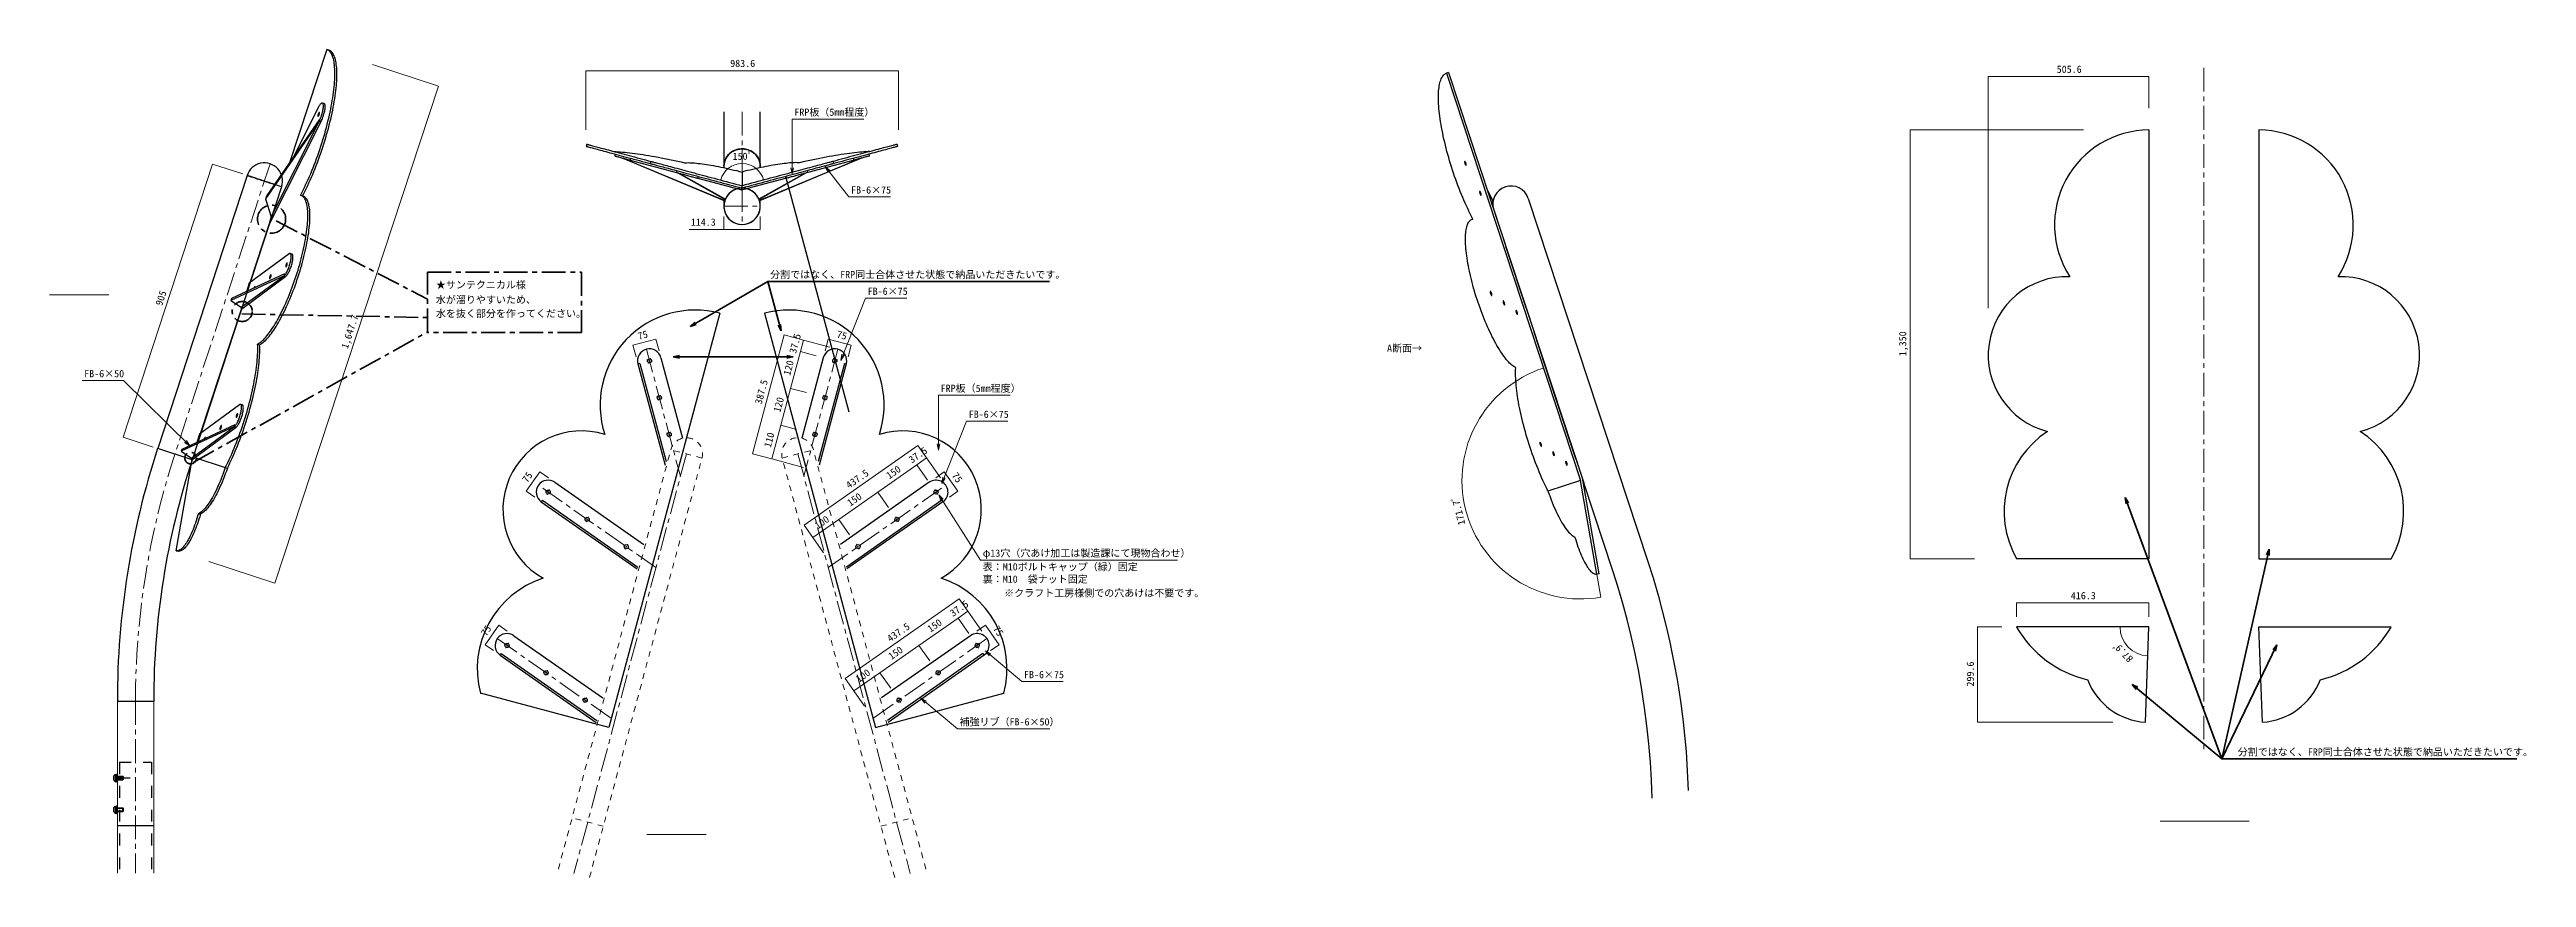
# Model space of a CAD drawing. Header units: millimetres. Extents: x -394 to 524, y 44 to 542.
# Drawn here: x 4 to 524, y 369 to 542 of the extents above; entities that cross this region are included whole.
import ezdxf
from ezdxf.enums import TextEntityAlignment as Align

# ---------------------------------------------------------------- set-up
doc = ezdxf.new("R2010")
doc.units = ezdxf.units.MM
for name, pattern in [('一点鎖1', [8, 5, -1, 1, -1]), ('点線1', [2.4, 1.2, -1.2]), ('点線2', [5, 2.5, -2.5])]:
    doc.linetypes.add(name, pattern=pattern)
doc.layers.add('GR1_01', color=7, linetype='Continuous')
doc.styles.add('ＭＳ ゴシック', font='')
doc.styles.get('ＭＳ ゴシック').set_extended_font_data('ＭＳ ゴシック')

msp = doc.modelspace()

# ---------------------------------------------------------------- texts
at = {"layer": 'GR1_01', "color": 151, "linetype": 'Continuous', "style": 'ＭＳ ゴシック', "width": 1.015781}
for s, height, p in [('983.6', 1.515, (147.16, 538.32)), ('505.6', 1.515, (425.38, 537.09)), ('FRP板（5mm程度）', 1.5152, (160.61, 528.08)), ('FB-6×75', 1.515, (172.52, 511.75)), ('114.3', 1.515, (138.89, 505)), ('★サンテクニカル様', 1.515, (85.42, 491.84)), ('分割ではなく、FRP同士合体させた状態で納品いただきたいです。', 1.5152, (155.53, 493.98)), ('水が溜りやすいため、', 1.515, (85.42, 488.71)), ('FB-6×75', 1.515, (176, 490.49)), ('水を抜く部分を作ってください。', 1.5152, (85.42, 485.81)), ('A断面→', 1.515, (284.93, 478.54)), ('FB-6×50', 1.515, (11.66, 473.2)), ('FRP板（5mm程度）', 1.5152, (191.29, 470.11)), ('FB-6×75', 1.515, (197.19, 464.66)), ('φ13穴（穴あけ加工は製造課にて現物合わせ）', 1.5152, (200.12, 435.52)), ('表：M10ボルトキャップ（緑）固定', 1.5152, (200.12, 432.64)), ('裏：M10\u3000袋ナット固定', 1.5152, (200.12, 430.05)), ('※クラフト工房様側での穴あけは不要です。', 1.5152, (204.61, 427.14)), ('416.3', 1.515, (428.35, 426.6)), ('FB-6×75', 1.515, (208.78, 410.02)), ('補強リブ（FB-6×50）', 1.5152, (195.25, 400.1)), ('分割ではなく、FRP同士合体させた状態で納品いただきたいです。', 1.5152, (463.36, 393.78))]:
    msp.add_text(s, height=height, dxfattribs=at).set_placement(p, align=Align.BOTTOM_LEFT)
at = {"layer": 'GR1_01', "color": 151, "linetype": 'Continuous', "lineweight": 18, "style": 'ＭＳ ゴシック', "width": 1.015781}
for s, rotation, p in [('150ﾟ', 359.9985, (147.66, 518.82)), ('171.7ﾟ', 104.0589, (301.8, 442.94)), ('87.9ﾟ', 133.9284, (441.86, 414.98))]:
    msp.add_text(s, height=1.515, rotation=rotation, dxfattribs=at).set_placement(p, align=Align.BOTTOM_LEFT)
at = {"layer": 'GR1_01', "color": 151, "linetype": 'Continuous', "style": 'ＭＳ ゴシック', "width": 1.015781}
for s, rotation, p in [('905', 71.886, (28.42, 488.39)), ('1,647.7', 71.7872, (67.37, 479.35)), ('75', 15.0008, (128.12, 481.06)), ('75', 344.9991, (169.26, 481.58)), ('1,350', 90, (394.28, 478.05)), ('37.5', 74.9993, (161.39, 478.39)), ('387.5', 74.9993, (154.17, 467.72)), ('120', 74.9993, (160.16, 473.8)), ('120', 74.9993, (158.09, 466.07)), ('110', 74.9993, (156.1, 458.66)), ('37.5', 34.9993, (185.51, 455.13)), ('75', 55.0034, (104.98, 451.12)), ('437.5', 34.9993, (172.35, 449.81)), ('150', 34.9993, (180.8, 451.83)), ('75', 304.9966, (193.18, 452.76)), ('150', 34.9993, (172.61, 446.1)), ('100', 34.9993, (165.78, 441.32)), ('37.5', 34.9993, (194.14, 422.93)), ('75', 55.0034, (96.35, 418.92)), ('437.5', 34.9993, (180.98, 417.61)), ('150', 34.9993, (189.43, 419.64)), ('75', 304.9966, (201.81, 420.56)), ('150', 34.9993, (181.24, 413.9)), ('100', 34.9993, (174.41, 409.12)), ('299.6', 90, (408.47, 408.73))]:
    msp.add_text(s, height=1.515, rotation=rotation, dxfattribs=at).set_placement(p, align=Align.BOTTOM_LEFT)

# ---------------------------------------------------------------- blocks, each defined once
blk = doc.blocks.new('BLKF023')
at = {"layer": 'GR1_01', "color": 9, "linetype": 'Continuous', "lineweight": 25}
for p, q in [((17.81, 389.92), (17.81, 389.14)), ((18.25, 390.24), (18.45, 390.24)), ((18.25, 390.24), (18.25, 388.81)), ((18.25, 388.83), (18.25, 390.23)), ((18.25, 389.53), (18.45, 389.64)), ((18.45, 388.73), (18.45, 390.33)), ((18.45, 390.33), (18.62, 390.33)), ((18.45, 388.81), (18.45, 390.24)), ((18.62, 388.73), (18.62, 390.33)), ((18.62, 389.93), (19.76, 389.93)), ((19.76, 389.93), (19.92, 389.77)), ((19.76, 389.13), (19.76, 389.93)), ((19.92, 389.29), (19.92, 389.77)), ((18.25, 389.41), (18.45, 389.53)), ((18.25, 388.81), (18.45, 388.81)), ((18.45, 388.73), (18.62, 388.73)), ((18.62, 389.13), (19.76, 389.13)), ((19.76, 389.13), (19.92, 389.29))]:
    blk.add_line(p, q, dxfattribs=at)
at = {"layer": 'GR1_01', "color": 9, "linetype": 'Continuous', "lineweight": 35}
for p, q in [((18.62, 389.85), (19.84, 389.85)), ((18.62, 389.21), (19.84, 389.21))]:
    blk.add_line(p, q, dxfattribs=at)
at = {"layer": 'GR1_01', "color": 9, "linetype": 'Continuous', "lineweight": 25}
for centre, start, end in [((18.25, 389.76), 90, 160.537), ((18.25, 389.29), 199.463, 270)]:
    blk.add_arc(centre, 0.467, start, end, dxfattribs=at)
blk = doc.blocks.new('BLKF024')
at = {"layer": 'GR1_01', "color": 9, "linetype": 'Continuous', "lineweight": 25}
for p, q in [((17.81, 383.25), (17.81, 382.47)), ((18.25, 383.58), (18.45, 383.58)), ((18.25, 383.58), (18.25, 382.14)), ((18.25, 382.16), (18.25, 383.56)), ((18.25, 382.86), (18.45, 382.98)), ((18.25, 382.75), (18.45, 382.86)), ((18.25, 382.14), (18.45, 382.14)), ((18.45, 382.06), (18.45, 383.66)), ((18.45, 383.66), (18.62, 383.66)), ((18.45, 382.14), (18.45, 383.58)), ((18.45, 382.06), (18.62, 382.06)), ((18.62, 382.06), (18.62, 383.66)), ((18.62, 383.26), (19.76, 383.26)), ((18.62, 382.46), (19.76, 382.46)), ((19.76, 383.26), (19.92, 383.1)), ((19.76, 382.46), (19.76, 383.26)), ((19.76, 382.46), (19.92, 382.62)), ((19.92, 382.62), (19.92, 383.1))]:
    blk.add_line(p, q, dxfattribs=at)
at = {"layer": 'GR1_01', "color": 9, "linetype": 'Continuous', "lineweight": 35}
for p, q in [((18.62, 383.18), (19.84, 383.18)), ((18.62, 382.54), (19.84, 382.54))]:
    blk.add_line(p, q, dxfattribs=at)
at = {"layer": 'GR1_01', "color": 9, "linetype": 'Continuous', "lineweight": 25}
for centre, start, end in [((18.25, 383.09), 90, 160.537), ((18.25, 382.63), 199.463, 270)]:
    blk.add_arc(centre, 0.467, start, end, dxfattribs=at)
blk = doc.blocks.new('BLKF025')
at = {"layer": 'GR1_01', "color": 151, "linetype": 'Continuous', "lineweight": 18}
for p, q in [((182.29, 405.72), (182.05, 405.6)), ((182.43, 406.17), (182.31, 406.41)), ((182.58, 405.87), (182.43, 405.8)), ((182.58, 405.87), (182.51, 406.02)), ((182.58, 405.87), (182.73, 405.95)), ((182.58, 405.87), (182.66, 405.73)), ((182.73, 405.58), (182.86, 405.34)), ((182.88, 406.03), (183.12, 406.15))]:
    blk.add_line(p, q, dxfattribs=at)
blk = doc.blocks.new('BLKF026')
at = {"layer": 'GR1_01', "color": 151, "linetype": 'Continuous', "lineweight": 18}
for p, q in [((190.48, 411.46), (190.24, 411.34)), ((190.62, 411.91), (190.5, 412.14)), ((190.77, 411.61), (190.63, 411.53)), ((190.77, 411.61), (190.7, 411.76)), ((190.77, 411.61), (190.92, 411.69)), ((190.77, 411.61), (190.85, 411.46)), ((190.93, 411.31), (191.05, 411.08)), ((191.07, 411.76), (191.31, 411.88))]:
    blk.add_line(p, q, dxfattribs=at)
blk = doc.blocks.new('BLKF027')
at = {"layer": 'GR1_01', "color": 151, "linetype": 'Continuous', "lineweight": 18}
for p, q in [((198.67, 417.19), (198.43, 417.07)), ((198.81, 417.64), (198.69, 417.88)), ((198.97, 417.35), (198.82, 417.27)), ((198.97, 417.35), (198.89, 417.49)), ((198.97, 417.35), (199.11, 417.42)), ((198.97, 417.35), (199.04, 417.2)), ((199.12, 417.05), (199.24, 416.81)), ((199.26, 417.5), (199.5, 417.62))]:
    blk.add_line(p, q, dxfattribs=at)
blk = doc.blocks.new('BLKF028')
at = {"layer": 'GR1_01', "color": 151, "linetype": 'Continuous', "lineweight": 18}
for p, q in [((190.04, 449.39), (189.81, 449.27)), ((190.19, 449.84), (190.06, 450.08)), ((190.34, 449.54), (190.19, 449.47)), ((190.34, 449.54), (190.26, 449.69)), ((190.34, 449.54), (190.49, 449.62)), ((190.34, 449.54), (190.41, 449.39)), ((190.49, 449.25), (190.61, 449.01)), ((190.64, 449.7), (190.87, 449.82))]:
    blk.add_line(p, q, dxfattribs=at)
blk = doc.blocks.new('BLKF029')
at = {"layer": 'GR1_01', "color": 151, "linetype": 'Continuous', "lineweight": 18}
for p, q in [((173.66, 437.92), (173.42, 437.8)), ((173.8, 438.37), (173.68, 438.61)), ((173.96, 438.07), (173.81, 438)), ((173.96, 438.07), (173.88, 438.22)), ((173.96, 438.07), (174.1, 438.15)), ((173.96, 438.07), (174.03, 437.92)), ((174.11, 437.78), (174.23, 437.54)), ((174.25, 438.22), (174.49, 438.35))]:
    blk.add_line(p, q, dxfattribs=at)
blk = doc.blocks.new('BLKF030')
at = {"layer": 'GR1_01', "color": 151, "linetype": 'Continuous', "lineweight": 18}
for p, q in [((181.85, 443.66), (181.61, 443.53)), ((181.99, 444.1), (181.87, 444.34)), ((182.15, 443.81), (182, 443.73)), ((182.15, 443.81), (182.07, 443.96)), ((182.15, 443.81), (182.3, 443.88)), ((182.15, 443.81), (182.22, 443.66)), ((182.3, 443.51), (182.42, 443.27)), ((182.44, 443.96), (182.68, 444.08))]:
    blk.add_line(p, q, dxfattribs=at)
blk = doc.blocks.new('BLKF031')
at = {"layer": 'GR1_01', "color": 151, "linetype": 'Continuous', "lineweight": 18}
for p, q in [((168.8, 476.95), (168.56, 476.82)), ((168.94, 477.39), (168.82, 477.63)), ((169.09, 477.1), (168.94, 477.02)), ((169.09, 477.1), (169.02, 477.25)), ((169.09, 477.1), (169.24, 477.17)), ((169.09, 477.1), (169.17, 476.95)), ((169.24, 476.8), (169.37, 476.56)), ((169.39, 477.25), (169.63, 477.37))]:
    blk.add_line(p, q, dxfattribs=at)
blk = doc.blocks.new('BLKF032')
at = {"layer": 'GR1_01', "color": 151, "linetype": 'Continuous', "lineweight": 18}
for p, q in [((164.65, 461.49), (164.42, 461.37)), ((164.8, 461.94), (164.68, 462.18)), ((164.95, 461.64), (164.8, 461.57)), ((164.95, 461.64), (164.87, 461.79)), ((164.95, 461.64), (165.1, 461.72)), ((164.95, 461.64), (165.03, 461.49)), ((165.1, 461.35), (165.22, 461.11)), ((165.25, 461.8), (165.48, 461.92))]:
    blk.add_line(p, q, dxfattribs=at)
blk = doc.blocks.new('BLKF033')
at = {"layer": 'GR1_01', "color": 151, "linetype": 'Continuous', "lineweight": 18}
for p, q in [((166.72, 469.22), (166.49, 469.1)), ((166.87, 469.67), (166.75, 469.9)), ((167.02, 469.37), (166.87, 469.29)), ((167.02, 469.37), (166.94, 469.52)), ((167.02, 469.37), (167.17, 469.45)), ((167.02, 469.37), (167.1, 469.22)), ((167.17, 469.07), (167.3, 468.84)), ((167.32, 469.52), (167.55, 469.64))]:
    blk.add_line(p, q, dxfattribs=at)
blk = doc.blocks.new('BLKF034')
at = {"layer": 'GR1_01', "color": 151, "linetype": 'Continuous', "lineweight": 18}
for p, q in [((116.43, 406.03), (116.19, 406.15)), ((116.57, 405.58), (116.45, 405.34)), ((116.73, 405.87), (116.58, 405.95)), ((116.73, 405.87), (116.65, 405.73)), ((116.73, 405.87), (116.8, 406.02)), ((116.73, 405.87), (116.87, 405.8)), ((116.88, 406.17), (117, 406.41)), ((117.02, 405.72), (117.26, 405.6))]:
    blk.add_line(p, q, dxfattribs=at)
blk = doc.blocks.new('BLKF035')
at = {"layer": 'GR1_01', "color": 151, "linetype": 'Continuous', "lineweight": 18}
for p, q in [((108.24, 411.76), (108, 411.88)), ((108.38, 411.31), (108.26, 411.08)), ((108.53, 411.61), (108.39, 411.69)), ((108.53, 411.61), (108.46, 411.46)), ((108.53, 411.61), (108.61, 411.76)), ((108.53, 411.61), (108.68, 411.53)), ((108.69, 411.91), (108.81, 412.14)), ((108.83, 411.46), (109.07, 411.34))]:
    blk.add_line(p, q, dxfattribs=at)
blk = doc.blocks.new('BLKF036')
at = {"layer": 'GR1_01', "color": 151, "linetype": 'Continuous', "lineweight": 18}
for p, q in [((100.05, 417.5), (99.81, 417.62)), ((100.19, 417.05), (100.07, 416.81)), ((100.34, 417.35), (100.19, 417.42)), ((100.34, 417.35), (100.27, 417.2)), ((100.34, 417.35), (100.42, 417.49)), ((100.34, 417.35), (100.49, 417.27)), ((100.5, 417.64), (100.62, 417.88)), ((100.64, 417.19), (100.88, 417.07))]:
    blk.add_line(p, q, dxfattribs=at)
blk = doc.blocks.new('BLKF037')
at = {"layer": 'GR1_01', "color": 151, "linetype": 'Continuous', "lineweight": 18}
for p, q in [((108.67, 449.7), (108.44, 449.82)), ((108.82, 449.25), (108.7, 449.01)), ((108.97, 449.54), (108.82, 449.62)), ((108.97, 449.54), (108.89, 449.39)), ((108.97, 449.54), (109.05, 449.69)), ((108.97, 449.54), (109.12, 449.47)), ((109.12, 449.84), (109.24, 450.08)), ((109.27, 449.39), (109.5, 449.27))]:
    blk.add_line(p, q, dxfattribs=at)
blk = doc.blocks.new('BLKF038')
at = {"layer": 'GR1_01', "color": 151, "linetype": 'Continuous', "lineweight": 18}
for p, q in [((125.06, 438.22), (124.82, 438.35)), ((125.2, 437.78), (125.08, 437.54)), ((125.35, 438.07), (125.2, 438.15)), ((125.35, 438.07), (125.28, 437.92)), ((125.35, 438.07), (125.43, 438.22)), ((125.35, 438.07), (125.5, 438)), ((125.51, 438.37), (125.63, 438.61)), ((125.65, 437.92), (125.89, 437.8))]:
    blk.add_line(p, q, dxfattribs=at)
blk = doc.blocks.new('BLKF039')
at = {"layer": 'GR1_01', "color": 151, "linetype": 'Continuous', "lineweight": 18}
for p, q in [((116.86, 443.96), (116.63, 444.08)), ((117.01, 443.51), (116.89, 443.27)), ((117.16, 443.81), (117.01, 443.88)), ((117.16, 443.81), (117.09, 443.66)), ((117.16, 443.81), (117.24, 443.96)), ((117.16, 443.81), (117.31, 443.73)), ((117.31, 444.1), (117.44, 444.34)), ((117.46, 443.66), (117.7, 443.53))]:
    blk.add_line(p, q, dxfattribs=at)
blk = doc.blocks.new('BLKF040')
at = {"layer": 'GR1_01', "color": 151, "linetype": 'Continuous', "lineweight": 18}
for p, q in [((129.92, 477.25), (129.68, 477.37)), ((130.06, 476.8), (129.94, 476.56)), ((130.22, 477.1), (130.07, 477.17)), ((130.22, 477.1), (130.14, 476.95)), ((130.22, 477.1), (130.29, 477.25)), ((130.22, 477.1), (130.37, 477.02)), ((130.37, 477.39), (130.49, 477.63)), ((130.51, 476.95), (130.75, 476.82))]:
    blk.add_line(p, q, dxfattribs=at)
blk = doc.blocks.new('BLKF041')
at = {"layer": 'GR1_01', "color": 151, "linetype": 'Continuous', "lineweight": 18}
for p, q in [((134.06, 461.8), (133.82, 461.92)), ((134.21, 461.35), (134.08, 461.11)), ((134.36, 461.64), (134.21, 461.72)), ((134.36, 461.64), (134.28, 461.49)), ((134.36, 461.64), (134.43, 461.79)), ((134.36, 461.64), (134.51, 461.57)), ((134.51, 461.94), (134.63, 462.18)), ((134.65, 461.49), (134.89, 461.37))]:
    blk.add_line(p, q, dxfattribs=at)
blk = doc.blocks.new('BLKF042')
at = {"layer": 'GR1_01', "color": 151, "linetype": 'Continuous', "lineweight": 18}
for p, q in [((131.99, 469.52), (131.75, 469.64)), ((132.14, 469.07), (132.01, 468.84)), ((132.29, 469.37), (132.14, 469.45)), ((132.29, 469.37), (132.21, 469.22)), ((132.29, 469.37), (132.36, 469.52)), ((132.29, 469.37), (132.44, 469.29)), ((132.44, 469.67), (132.56, 469.9)), ((132.58, 469.22), (132.82, 469.1))]:
    blk.add_line(p, q, dxfattribs=at)

# ---------------------------------------------------------------- linework, layer by layer
at = {"layer": 'GR1_01', "color": 3, "linetype": 'Continuous', "lineweight": 25}
for p, q in [((62.54, 542.44), (54.71, 518.63)), ((62.54, 542.44), (63, 542.29)), ((62.71, 542.38), (62.54, 542.44)), ((62.87, 542.29), (62.71, 542.38)), ((63.02, 542.18), (62.87, 542.29)), ((63.17, 542.22), (63, 542.29)), ((63.16, 542.04), (63.02, 542.18)), ((63.29, 541.88), (63.16, 542.04)), ((63.32, 542.13), (63.17, 542.22)), ((63.42, 541.7), (63.29, 541.88)), ((63.47, 542.01), (63.32, 542.13)), ((63.54, 541.5), (63.42, 541.7)), ((63.61, 541.87), (63.47, 542.01)), ((63.65, 541.28), (63.54, 541.5)), ((63.74, 541.71), (63.61, 541.87)), ((63.75, 541.04), (63.65, 541.28)), ((63.87, 541.53), (63.74, 541.71)), ((63.84, 540.77), (63.75, 541.04)), ((63.92, 540.49), (63.84, 540.77)), ((63.98, 541.33), (63.87, 541.53)), ((63.99, 540.18), (63.92, 540.49)), ((64.09, 541.1), (63.98, 541.33)), ((64.19, 540.86), (64.09, 541.1)), ((64.28, 540.59), (64.19, 540.86)), ((64.36, 540.3), (64.28, 540.59)), ((64.06, 539.86), (63.99, 540.18)), ((64.11, 539.51), (64.06, 539.86)), ((64.15, 539.15), (64.11, 539.51)), ((64.13, 535.08), (64.17, 535.6)), ((64.19, 538.76), (64.15, 539.15)), ((64.17, 535.6), (64.2, 536.1)), ((64.22, 538.36), (64.19, 538.76)), ((64.2, 536.1), (64.23, 536.58)), ((64.23, 537.94), (64.22, 538.36)), ((64.24, 537.51), (64.23, 537.94)), ((64.23, 536.58), (64.24, 537.05)), ((64.24, 537.05), (64.24, 537.51)), ((64.43, 539.99), (64.36, 540.3)), ((64.49, 539.67), (64.43, 539.99)), ((64.54, 539.32), (64.49, 539.67)), ((64.59, 538.95), (64.54, 539.32)), ((64.56, 534.88), (64.6, 535.4)), ((64.62, 538.57), (64.59, 538.95)), ((64.6, 535.4), (64.63, 535.9)), ((64.65, 538.17), (64.62, 538.57)), ((64.63, 535.9), (64.65, 536.38)), ((64.66, 537.75), (64.65, 538.17)), ((64.65, 536.38), (64.67, 536.85)), ((64.67, 537.31), (64.66, 537.75)), ((64.67, 536.85), (64.67, 537.31)), ((295.89, 534.84), (295.95, 535.16)), ((295.95, 535.16), (296.02, 535.47)), ((296.02, 535.47), (296.1, 535.76)), ((296.1, 535.76), (296.19, 536.03)), ((296.19, 536.03), (296.29, 536.27)), ((296.29, 536.27), (296.39, 536.5)), ((296.39, 536.5), (296.51, 536.7)), ((296.51, 536.7), (296.63, 536.88)), ((296.63, 536.88), (296.77, 537.04)), ((296.77, 537.04), (296.91, 537.18)), ((296.91, 537.18), (297.05, 537.3)), ((297.05, 537.3), (297.21, 537.39)), ((297.21, 537.39), (297.38, 537.46)), ((297.83, 537.61), (297.38, 537.46)), ((297.38, 537.46), (325.5, 451.97)), ((297.83, 537.61), (325.97, 452.09)), ((60.7, 530.2), (55.32, 519.52)), ((60.79, 530.39), (60.7, 530.2)), ((60.89, 530.56), (60.79, 530.39)), ((60.99, 530.71), (60.89, 530.56)), ((61.08, 530.85), (60.99, 530.71)), ((61.18, 530.96), (61.08, 530.85)), ((61.27, 531.06), (61.18, 530.96)), ((61.35, 531.13), (61.27, 531.06)), ((61.43, 531.18), (61.35, 531.13)), ((61.51, 531.21), (61.43, 531.18)), ((61.58, 531.22), (61.51, 531.21)), ((61.64, 531.21), (61.58, 531.22)), ((61.99, 531.09), (61.62, 531.21)), ((61.69, 531.17), (61.64, 531.21)), ((61.74, 531.11), (61.69, 531.17)), ((61.78, 531.02), (61.74, 531.11)), ((61.74, 529.71), (61.77, 529.92)), ((61.77, 529.92), (61.8, 530.12)), ((61.8, 530.92), (61.78, 531.02)), ((61.82, 530.79), (61.8, 530.92)), ((61.8, 530.12), (61.82, 530.31)), ((61.83, 530.65), (61.82, 530.79)), ((61.82, 530.31), (61.83, 530.49)), ((61.83, 530.49), (61.83, 530.65)), ((62.01, 531.08), (61.99, 531.09)), ((62.06, 531.05), (62.01, 531.08)), ((62.11, 530.98), (62.06, 531.05)), ((62.14, 530.9), (62.11, 530.98)), ((62.17, 530.8), (62.14, 530.9)), ((62.14, 529.8), (62.17, 530)), ((62.19, 530.67), (62.17, 530.8)), ((62.17, 530), (62.19, 530.19)), ((62.2, 530.53), (62.19, 530.67)), ((62.19, 530.19), (62.2, 530.37)), ((62.2, 530.37), (62.2, 530.53)), ((63.36, 529.9), (63.48, 530.52)), ((63.48, 530.52), (63.59, 531.12)), ((63.59, 531.12), (63.7, 531.72)), ((63.7, 531.72), (63.79, 532.31)), ((63.78, 529.71), (63.9, 530.32)), ((63.79, 532.31), (63.88, 532.89)), ((63.88, 532.89), (63.96, 533.46)), ((63.9, 530.32), (64.01, 530.93)), ((63.96, 533.46), (64.02, 534.01)), ((64.01, 530.93), (64.12, 531.53)), ((64.02, 534.01), (64.08, 534.55)), ((64.08, 534.55), (64.13, 535.08)), ((64.12, 531.53), (64.21, 532.11)), ((64.21, 532.11), (64.3, 532.69)), ((64.3, 532.69), (64.38, 533.26)), ((64.38, 533.26), (64.45, 533.81)), ((64.45, 533.81), (64.51, 534.35)), ((64.51, 534.35), (64.56, 534.88)), ((295.71, 532.91), (295.73, 533.34)), ((295.71, 532.48), (295.71, 532.91)), ((295.71, 532.02), (295.71, 532.48)), ((295.73, 531.55), (295.71, 532.02)), ((295.73, 533.34), (295.75, 533.74)), ((295.75, 531.07), (295.73, 531.55)), ((295.75, 533.74), (295.79, 534.12)), ((295.78, 530.57), (295.75, 531.07)), ((295.82, 530.05), (295.78, 530.57)), ((295.79, 534.12), (295.83, 534.49)), ((295.87, 529.52), (295.82, 530.05)), ((295.83, 534.49), (295.89, 534.84)), ((60.98, 527.48), (49.68, 511.08)), ((60.96, 527.69), (50, 511.8)), ((50.46, 505.72), (61.35, 527.36)), ((50.84, 507.33), (60.98, 527.48)), ((60.68, 528.7), (60.67, 528.61)), ((60.67, 528.61), (60.67, 528.54)), ((60.67, 528.54), (60.67, 528.48)), ((60.67, 528.48), (60.68, 528.44)), ((60.71, 528.79), (60.68, 528.7)), ((60.68, 528.44), (60.71, 528.43)), ((60.74, 528.89), (60.71, 528.79)), ((60.71, 528.43), (60.73, 528.43)), ((60.73, 528.43), (60.77, 528.46)), ((60.77, 528.98), (60.74, 528.89)), ((60.81, 529.07), (60.77, 528.98)), ((60.77, 528.46), (60.81, 528.51)), ((60.85, 529.14), (60.81, 529.07)), ((60.81, 528.51), (60.85, 528.57)), ((60.89, 529.2), (60.85, 529.14)), ((60.85, 528.57), (60.89, 528.65)), ((60.93, 529.23), (60.89, 529.2)), ((60.89, 528.65), (60.92, 528.74)), ((60.92, 528.74), (60.96, 528.84)), ((60.96, 529.25), (60.93, 529.23)), ((60.98, 529.25), (60.96, 529.25)), ((60.96, 528.84), (60.98, 528.93)), ((60.96, 527.69), (60.98, 527.48)), ((61, 529.22), (60.98, 529.25)), ((60.98, 528.93), (61, 529.02)), ((60.98, 527.48), (61.08, 527.67)), ((60.98, 527.48), (61.35, 527.36)), ((61.01, 529.17), (61, 529.22)), ((61, 529.02), (61.01, 529.1)), ((61.01, 529.1), (61.01, 529.17)), ((61.08, 527.67), (61.17, 527.88)), ((61.17, 527.88), (61.26, 528.1)), ((61.26, 528.1), (61.35, 528.33)), ((61.35, 528.33), (61.43, 528.56)), ((61.35, 527.36), (61.44, 527.55)), ((61.43, 528.56), (61.5, 528.79)), ((61.44, 527.55), (61.54, 527.76)), ((61.5, 528.79), (61.57, 529.03)), ((61.54, 527.76), (61.63, 527.98)), ((61.57, 529.03), (61.64, 529.26)), ((61.63, 527.98), (61.71, 528.21)), ((61.64, 529.26), (61.69, 529.49)), ((61.69, 529.49), (61.74, 529.71)), ((61.71, 528.21), (61.79, 528.44)), ((61.79, 528.44), (61.87, 528.67)), ((61.87, 528.67), (61.94, 528.91)), ((61.91, 524.1), (62.1, 524.76)), ((61.94, 528.91), (62, 529.14)), ((62, 529.14), (62.06, 529.37)), ((62.06, 529.37), (62.1, 529.59)), ((62.1, 529.59), (62.14, 529.8)), ((62.1, 524.76), (62.28, 525.42)), ((62.28, 525.42), (62.46, 526.07)), ((62.46, 526.07), (62.63, 526.72)), ((62.51, 524.58), (62.7, 525.23)), ((62.63, 526.72), (62.79, 527.37)), ((62.7, 525.23), (62.87, 525.89)), ((62.79, 527.37), (62.94, 528.01)), ((62.87, 525.89), (63.04, 526.54)), ((62.94, 528.01), (63.09, 528.65)), ((63.04, 526.54), (63.21, 527.18)), ((63.09, 528.65), (63.23, 529.28)), ((63.21, 527.18), (63.36, 527.82)), ((63.23, 529.28), (63.36, 529.9)), ((63.36, 527.82), (63.51, 528.46)), ((63.51, 528.46), (63.65, 529.09)), ((63.65, 529.09), (63.78, 529.71)), ((145.84, 529.36), (145.84, 529.19)), ((145.84, 529.19), (145.84, 517.96)), ((153.46, 517.96), (153.46, 529.36)), ((295.93, 528.98), (295.87, 529.52)), ((296, 528.43), (295.93, 528.98)), ((296.08, 527.86), (296, 528.43)), ((296.16, 527.28), (296.08, 527.86)), ((296.26, 526.7), (296.16, 527.28)), ((296.37, 526.1), (296.26, 526.7)), ((296.48, 525.49), (296.37, 526.1)), ((296.6, 524.88), (296.48, 525.49)), ((296.73, 524.25), (296.6, 524.88)), ((444.73, 525.55), (444.73, 435.55)), ((467.79, 525.55), (467.79, 435.55)), ((60.16, 518.89), (60.39, 519.53)), ((60.39, 519.53), (60.63, 520.17)), ((60.63, 520.17), (60.85, 520.82)), ((60.81, 519.36), (61.04, 520.01)), ((60.85, 520.82), (61.08, 521.48)), ((61.04, 520.01), (61.27, 520.65)), ((61.08, 521.48), (61.29, 522.13)), ((61.27, 520.65), (61.49, 521.3)), ((61.29, 522.13), (61.5, 522.79)), ((61.49, 521.3), (61.71, 521.96)), ((61.5, 522.79), (61.71, 523.45)), ((61.71, 523.45), (61.91, 524.1)), ((61.71, 521.96), (61.92, 522.61)), ((61.92, 522.61), (62.12, 523.27)), ((62.12, 523.27), (62.32, 523.93)), ((62.32, 523.93), (62.51, 524.58)), ((117.09, 522.56), (116.97, 522.11)), ((116.97, 522.11), (116.97, 522.11)), ((116.97, 522.11), (116.99, 522.1)), ((116.99, 522.1), (117.03, 522.09)), ((117.03, 522.09), (117.1, 522.07)), ((117.09, 522.56), (117.1, 522.56)), ((117.1, 522.56), (117.11, 522.55)), ((117.1, 522.07), (117.18, 522.05)), ((117.11, 522.55), (117.15, 522.54)), ((117.15, 522.54), (117.22, 522.52)), ((117.18, 522.05), (117.29, 522.02)), ((117.22, 522.52), (117.3, 522.5)), ((117.29, 522.02), (117.42, 521.98)), ((117.3, 522.5), (117.41, 522.47)), ((117.41, 522.47), (117.54, 522.44)), ((117.42, 521.98), (117.58, 521.94)), ((117.54, 522.44), (117.7, 522.39)), ((117.58, 521.94), (117.75, 521.9)), ((117.7, 522.39), (117.87, 522.35)), ((117.75, 521.9), (117.95, 521.84)), ((117.87, 522.35), (118.07, 522.29)), ((117.95, 521.84), (118.17, 521.78)), ((118.07, 522.29), (118.29, 522.23)), ((118.17, 521.78), (118.41, 521.72)), ((118.29, 522.23), (118.53, 522.17)), ((118.41, 521.72), (118.67, 521.65)), ((118.53, 522.17), (118.8, 522.1)), ((118.67, 521.65), (118.96, 521.57)), ((118.8, 522.1), (119.08, 522.02)), ((118.96, 521.57), (119.26, 521.49)), ((119.08, 522.02), (119.38, 521.94)), ((119.26, 521.49), (119.58, 521.41)), ((119.38, 521.94), (119.7, 521.86)), ((119.58, 521.41), (119.93, 521.31)), ((119.7, 521.86), (120.05, 521.76)), ((119.93, 521.31), (120.29, 521.22)), ((120.05, 521.76), (120.41, 521.67)), ((120.29, 521.22), (120.67, 521.12)), ((120.41, 521.67), (120.79, 521.57)), ((120.67, 521.12), (121.06, 521.01)), ((120.79, 521.57), (121.18, 521.46)), ((121.06, 521.01), (121.48, 520.9)), ((121.18, 521.46), (121.6, 521.35)), ((121.48, 520.9), (121.91, 520.78)), ((121.6, 521.35), (122.03, 521.23)), ((121.91, 520.78), (122.35, 520.66)), ((122.03, 521.23), (122.47, 521.11)), ((122.35, 520.66), (122.81, 520.54)), ((122.47, 521.11), (122.94, 520.99)), ((122.81, 520.54), (123.29, 520.41)), ((122.85, 521.02), (123.25, 521)), ((123.03, 520.48), (122.93, 520.09)), ((123.03, 520.48), (122.93, 520.09)), ((122.93, 520.09), (122.93, 520.09)), ((122.93, 520.09), (122.96, 520.09)), ((122.93, 520.09), (122.93, 520.09)), ((122.93, 520.09), (122.96, 520.09)), ((122.94, 520.99), (123.41, 520.86)), ((122.96, 520.09), (123.01, 520.07)), ((122.96, 520.09), (123.01, 520.07)), ((123.01, 520.07), (123.08, 520.06)), ((123.01, 520.07), (123.08, 520.06)), ((123.08, 520.06), (123.17, 520.03)), ((123.08, 520.06), (123.17, 520.03)), ((123.17, 520.03), (123.28, 520)), ((123.17, 520.03), (123.28, 520)), ((123.25, 521), (123.67, 520.98)), ((123.28, 520), (123.41, 519.97)), ((123.28, 520), (123.41, 519.97)), ((123.29, 520.41), (123.78, 520.28)), ((123.41, 520.86), (123.9, 520.73)), ((123.41, 519.97), (123.57, 519.92)), ((123.41, 519.97), (123.57, 519.92)), ((123.57, 519.92), (123.73, 519.88)), ((123.57, 519.92), (123.73, 519.88)), ((123.67, 520.98), (124.11, 520.95)), ((123.73, 519.88), (123.92, 519.83)), ((123.73, 519.88), (123.92, 519.83)), ((123.78, 520.28), (124.29, 520.15)), ((123.9, 520.73), (124.41, 520.6)), ((123.92, 519.83), (124.12, 519.78)), ((123.92, 519.83), (124.12, 519.78)), ((124.11, 520.95), (124.57, 520.92)), ((124.12, 519.78), (124.33, 519.72)), ((124.12, 519.78), (124.33, 519.72)), ((124.29, 520.15), (124.8, 520.01)), ((124.33, 519.72), (124.54, 519.66)), ((124.33, 519.72), (124.54, 519.66)), ((124.41, 520.6), (124.92, 520.46)), ((124.52, 519.67), (146.03, 510.71)), ((124.54, 519.66), (124.77, 519.6)), ((124.54, 519.66), (124.77, 519.6)), ((124.57, 520.92), (125.05, 520.88)), ((124.65, 519.63), (146.04, 510.73)), ((124.77, 519.6), (125, 519.54)), ((124.77, 519.6), (125, 519.54)), ((124.8, 520.01), (125.33, 519.87)), ((124.92, 520.46), (125.45, 520.32)), ((125, 519.54), (125.24, 519.48)), ((125, 519.54), (125.24, 519.48)), ((125.05, 520.88), (125.54, 520.83)), ((125.33, 519.87), (125.87, 519.72)), ((125.45, 520.32), (125.99, 520.17)), ((125.54, 520.83), (126.06, 520.77)), ((125.87, 519.72), (126.42, 519.58)), ((125.99, 520.17), (126.54, 520.03)), ((126.06, 520.77), (126.59, 520.71)), ((126.17, 519.23), (126.28, 519.61)), ((126.42, 519.58), (126.97, 519.43)), ((126.54, 520.03), (127.1, 519.88)), ((126.59, 520.71), (127.13, 520.64)), ((127.1, 519.88), (127.66, 519.72)), ((127.13, 520.64), (127.7, 520.56)), ((127.66, 519.72), (128.24, 519.57)), ((127.7, 520.56), (128.28, 520.48)), ((128.24, 519.57), (128.82, 519.41)), ((128.28, 520.48), (128.87, 520.39)), ((128.87, 520.39), (129.47, 520.29)), ((129.47, 520.29), (130.1, 520.19)), ((130.1, 520.19), (130.73, 520.08)), ((130.73, 520.08), (131.37, 519.96)), ((131.37, 519.96), (132.03, 519.84)), ((132.03, 519.84), (132.7, 519.71)), ((132.7, 519.71), (133.37, 519.58)), ((133.37, 519.58), (134.06, 519.44)), ((146.3, 519.68), (146.17, 519.43)), ((146.18, 519.44), (146.31, 519.7)), ((146.45, 519.93), (146.3, 519.68)), ((146.31, 519.7), (146.47, 519.94)), ((146.63, 520.16), (146.45, 519.93)), ((146.47, 519.94), (146.64, 520.17)), ((146.82, 520.38), (146.63, 520.16)), ((146.64, 520.17), (146.83, 520.39)), ((147.03, 520.58), (146.82, 520.38)), ((146.83, 520.39), (147.04, 520.59)), ((147.25, 520.77), (147.03, 520.58)), ((147.04, 520.59), (147.27, 520.78)), ((147.49, 520.94), (147.25, 520.77)), ((147.27, 520.78), (147.51, 520.95)), ((147.34, 520.84), (147.59, 521)), ((147.74, 521.09), (147.49, 520.94)), ((147.51, 520.95), (147.76, 521.1)), ((147.59, 521), (147.84, 521.15)), ((148.01, 521.22), (147.74, 521.09)), ((147.76, 521.1), (148.02, 521.23)), ((147.84, 521.15), (148.11, 521.27)), ((148.28, 521.34), (148.01, 521.22)), ((148.02, 521.23), (148.3, 521.34)), ((148.11, 521.27), (148.39, 521.38)), ((148.57, 521.43), (148.28, 521.34)), ((148.3, 521.34), (148.58, 521.43)), ((148.39, 521.38), (148.67, 521.46)), ((148.86, 521.5), (148.57, 521.43)), ((148.58, 521.43), (148.87, 521.5)), ((148.67, 521.46), (148.97, 521.52)), ((149.15, 521.55), (148.86, 521.5)), ((148.87, 521.5), (149.17, 521.55)), ((148.97, 521.52), (149.26, 521.56)), ((149.45, 521.57), (149.15, 521.55)), ((149.17, 521.55), (149.47, 521.58)), ((149.26, 521.56), (149.56, 521.58)), ((149.75, 521.58), (149.45, 521.57)), ((149.47, 521.58), (149.77, 521.58)), ((149.56, 521.58), (149.86, 521.58)), ((150.05, 521.56), (149.75, 521.58)), ((149.77, 521.58), (150.06, 521.56)), ((149.86, 521.58), (150.16, 521.55)), ((150.34, 521.52), (150.05, 521.56)), ((150.06, 521.56), (150.36, 521.52)), ((150.16, 521.55), (150.45, 521.5)), ((150.63, 521.46), (150.34, 521.52)), ((150.36, 521.52), (150.65, 521.45)), ((150.45, 521.5), (150.74, 521.43)), ((150.92, 521.38), (150.63, 521.46)), ((150.65, 521.45), (150.94, 521.37)), ((150.74, 521.43), (151.03, 521.34)), ((151.2, 521.27), (150.92, 521.38)), ((150.94, 521.37), (151.21, 521.26)), ((151.03, 521.34), (151.3, 521.23)), ((151.47, 521.15), (151.2, 521.27)), ((151.21, 521.26), (151.48, 521.14)), ((151.3, 521.23), (151.57, 521.09)), ((151.72, 521), (151.47, 521.15)), ((151.48, 521.14), (151.74, 520.99)), ((151.57, 521.09), (151.82, 520.94)), ((151.97, 520.84), (151.72, 521)), ((151.74, 520.99), (151.98, 520.83)), ((151.82, 520.94), (152.06, 520.77)), ((151.98, 520.83), (152.21, 520.64)), ((152.06, 520.77), (152.28, 520.58)), ((152.21, 520.64), (152.43, 520.44)), ((152.28, 520.58), (152.49, 520.38)), ((152.43, 520.44), (152.62, 520.23)), ((152.49, 520.38), (152.68, 520.16)), ((152.62, 520.23), (152.8, 520)), ((152.68, 520.16), (152.85, 519.93)), ((152.8, 520), (152.96, 519.76)), ((152.85, 519.93), (153.01, 519.68)), ((152.96, 519.76), (153.1, 519.51)), ((153.01, 519.68), (153.14, 519.43)), ((174.66, 519.63), (153.27, 510.73)), ((174.79, 519.67), (153.28, 510.71)), ((165.94, 519.58), (165.25, 519.44)), ((166.61, 519.71), (165.94, 519.58)), ((167.28, 519.84), (166.61, 519.71)), ((167.94, 519.96), (167.28, 519.84)), ((168.58, 520.08), (167.94, 519.96)), ((169.21, 520.19), (168.58, 520.08)), ((169.83, 520.29), (169.21, 520.19)), ((170.44, 520.39), (169.83, 520.29)), ((171.03, 520.48), (170.44, 520.39)), ((171.07, 519.57), (170.49, 519.41)), ((171.61, 520.56), (171.03, 520.48)), ((171.65, 519.72), (171.07, 519.57)), ((172.17, 520.64), (171.61, 520.56)), ((172.21, 519.88), (171.65, 519.72)), ((172.72, 520.71), (172.17, 520.64)), ((172.77, 520.03), (172.21, 519.88)), ((172.89, 519.58), (172.33, 519.43)), ((173.25, 520.77), (172.72, 520.71)), ((173.32, 520.17), (172.77, 520.03)), ((173.44, 519.72), (172.89, 519.58)), ((173.14, 519.23), (173.03, 519.61)), ((173.77, 520.83), (173.25, 520.77)), ((173.86, 520.32), (173.32, 520.17)), ((173.98, 519.87), (173.44, 519.72)), ((174.26, 520.88), (173.77, 520.83)), ((174.39, 520.46), (173.86, 520.32)), ((174.51, 520.01), (173.98, 519.87)), ((174.3, 519.54), (174.07, 519.48)), ((174.74, 520.92), (174.26, 520.88)), ((174.54, 519.6), (174.3, 519.54)), ((174.9, 520.6), (174.39, 520.46)), ((175.02, 520.15), (174.51, 520.01)), ((174.76, 519.66), (174.54, 519.6)), ((175.2, 520.95), (174.74, 520.92)), ((174.98, 519.72), (174.76, 519.66)), ((175.41, 520.73), (174.9, 520.6)), ((175.19, 519.78), (174.98, 519.72)), ((175.53, 520.28), (175.02, 520.15)), ((175.39, 519.83), (175.19, 519.78)), ((175.64, 520.98), (175.2, 520.95)), ((175.57, 519.88), (175.39, 519.83)), ((175.9, 520.86), (175.41, 520.73)), ((176.02, 520.41), (175.53, 520.28)), ((175.74, 519.92), (175.57, 519.88)), ((176.06, 521), (175.64, 520.98)), ((175.89, 519.97), (175.74, 519.92)), ((176.03, 520), (175.89, 519.97)), ((176.37, 520.99), (175.9, 520.86)), ((176.49, 520.54), (176.02, 520.41)), ((176.14, 520.03), (176.03, 520)), ((176.46, 521.01), (176.06, 521)), ((176.23, 520.06), (176.14, 520.03)), ((176.3, 520.07), (176.23, 520.06)), ((176.38, 520.09), (176.27, 520.48)), ((176.35, 520.09), (176.3, 520.07)), ((176.37, 520.09), (176.35, 520.09)), ((176.83, 521.11), (176.37, 520.99)), ((176.38, 520.09), (176.37, 520.09)), ((176.96, 520.66), (176.49, 520.54)), ((177.28, 521.23), (176.83, 521.11)), ((177.4, 520.78), (176.96, 520.66)), ((177.71, 521.35), (177.28, 521.23)), ((177.83, 520.9), (177.4, 520.78)), ((178.13, 521.46), (177.71, 521.35)), ((178.25, 521.01), (177.83, 520.9)), ((178.52, 521.57), (178.13, 521.46)), ((178.64, 521.12), (178.25, 521.01)), ((178.9, 521.67), (178.52, 521.57)), ((179.02, 521.22), (178.64, 521.12)), ((179.26, 521.77), (178.9, 521.67)), ((179.38, 521.31), (179.02, 521.22)), ((179.6, 521.86), (179.26, 521.77)), ((179.72, 521.41), (179.38, 521.31)), ((179.93, 521.94), (179.6, 521.86)), ((180.05, 521.49), (179.72, 521.41)), ((180.23, 522.02), (179.93, 521.94)), ((180.35, 521.57), (180.05, 521.49)), ((180.51, 522.1), (180.23, 522.02)), ((180.63, 521.65), (180.35, 521.57)), ((180.78, 522.17), (180.51, 522.1)), ((180.9, 521.72), (180.63, 521.65)), ((181.02, 522.23), (180.78, 522.17)), ((181.14, 521.78), (180.9, 521.72)), ((181.24, 522.29), (181.02, 522.23)), ((181.36, 521.84), (181.14, 521.78)), ((181.43, 522.35), (181.24, 522.29)), ((181.56, 521.9), (181.36, 521.84)), ((181.61, 522.39), (181.43, 522.35)), ((181.73, 521.94), (181.56, 521.9)), ((181.76, 522.44), (181.61, 522.39)), ((181.89, 521.98), (181.73, 521.94)), ((181.9, 522.47), (181.76, 522.44)), ((182.02, 522.02), (181.89, 521.98)), ((182.01, 522.5), (181.9, 522.47)), ((182.09, 522.52), (182.01, 522.5)), ((182.13, 522.05), (182.02, 522.02)), ((182.16, 522.54), (182.09, 522.52)), ((182.21, 522.07), (182.13, 522.05)), ((182.19, 522.55), (182.16, 522.54)), ((182.21, 522.56), (182.19, 522.55)), ((182.33, 522.11), (182.21, 522.56)), ((182.21, 522.56), (182.21, 522.56)), ((182.28, 522.09), (182.21, 522.07)), ((182.32, 522.1), (182.28, 522.09)), ((182.33, 522.1), (182.32, 522.1)), ((182.33, 522.11), (182.33, 522.1)), ((296.87, 523.63), (296.73, 524.25)), ((297.02, 522.99), (296.87, 523.63)), ((297.17, 522.35), (297.02, 522.99)), ((297.33, 521.7), (297.17, 522.35)), ((297.5, 521.06), (297.33, 521.7)), ((297.68, 520.4), (297.5, 521.06)), ((297.86, 519.75), (297.68, 520.4)), ((298.05, 519.09), (297.86, 519.75)), ((45.83, 516.01), (45.83, 516.01)), ((45.85, 516.01), (45.83, 516.01)), ((45.83, 516.01), (45.85, 516.01)), ((45.83, 516.01), (45.83, 516.01)), ((45.89, 515.99), (45.85, 516.01)), ((45.85, 516.01), (45.9, 515.99)), ((45.96, 515.97), (45.89, 515.99)), ((45.9, 515.99), (45.97, 515.97)), ((46.04, 515.94), (45.96, 515.97)), ((45.97, 515.97), (46.06, 515.94)), ((46.15, 515.91), (46.04, 515.94)), ((46.06, 515.94), (46.17, 515.9)), ((46.28, 515.87), (46.15, 515.91)), ((46.17, 515.9), (46.3, 515.86)), ((46.43, 515.82), (46.28, 515.87)), ((46.3, 515.86), (46.45, 515.81)), ((46.59, 515.76), (46.43, 515.82)), ((46.45, 515.81), (46.62, 515.75)), ((46.78, 515.7), (46.59, 515.76)), ((46.62, 515.75), (46.81, 515.69)), ((46.81, 515.69), (47.01, 515.62)), ((47.19, 515.56), (46.98, 515.64)), ((47.01, 515.62), (47.23, 515.55)), ((47.42, 515.49), (47.19, 515.56)), ((47.23, 515.55), (47.46, 515.48)), ((47.67, 515.41), (47.42, 515.49)), ((47.46, 515.48), (47.71, 515.4)), ((47.92, 515.33), (47.67, 515.41)), ((47.71, 515.4), (47.96, 515.31)), ((48.18, 515.24), (47.92, 515.33)), ((47.96, 515.31), (48.23, 515.22)), ((48.45, 515.15), (48.18, 515.24)), ((48.23, 515.22), (48.5, 515.13)), ((48.73, 515.06), (48.45, 515.15)), ((48.5, 515.13), (48.78, 515.04)), ((49.01, 514.97), (48.73, 515.06)), ((48.78, 515.04), (49.06, 514.95)), ((49.3, 514.87), (49.01, 514.97)), ((49.06, 514.95), (49.34, 514.86)), ((49.58, 514.78), (49.3, 514.87)), ((49.34, 514.86), (49.63, 514.76)), ((49.87, 514.68), (49.58, 514.78)), ((49.63, 514.76), (49.91, 514.67)), ((50.15, 514.59), (49.87, 514.68)), ((49.91, 514.67), (50.2, 514.58)), ((50.43, 514.5), (50.15, 514.59)), ((50.2, 514.58), (50.47, 514.49)), ((50.7, 514.41), (50.43, 514.5)), ((50.47, 514.49), (50.74, 514.4)), ((50.96, 514.33), (50.7, 514.41)), ((50.74, 514.4), (51, 514.31)), ((58.11, 514.02), (58.38, 514.59)), ((58.38, 514.59), (58.64, 515.18)), ((58.54, 513.87), (58.8, 514.45)), ((58.64, 515.18), (58.9, 515.78)), ((58.8, 514.45), (59.07, 515.03)), ((58.9, 515.78), (59.16, 516.38)), ((59.07, 515.03), (59.33, 515.62)), ((59.16, 516.38), (59.42, 517)), ((59.33, 515.62), (59.58, 516.23)), ((59.42, 517), (59.67, 517.62)), ((59.58, 516.23), (59.84, 516.84)), ((59.67, 517.62), (59.91, 518.25)), ((59.84, 516.84), (60.09, 517.46)), ((59.91, 518.25), (60.16, 518.89)), ((60.09, 517.46), (60.33, 518.09)), ((60.33, 518.09), (60.58, 518.72)), ((60.58, 518.72), (60.81, 519.36)), ((125.24, 519.48), (125.48, 519.41)), ((125.24, 519.48), (125.48, 519.41)), ((125.48, 519.41), (125.71, 519.35)), ((125.48, 519.41), (125.71, 519.35)), ((125.71, 519.35), (125.95, 519.29)), ((125.71, 519.35), (125.95, 519.29)), ((125.95, 519.29), (126.17, 519.23)), ((125.95, 519.29), (126.17, 519.23)), ((126.17, 519.23), (135.87, 516.63)), ((126.97, 519.43), (127.54, 519.27)), ((127.54, 519.27), (128.12, 519.12)), ((128.12, 519.12), (128.7, 518.96)), ((128.7, 518.96), (129.29, 518.81)), ((128.82, 519.41), (129.41, 519.26)), ((129.29, 518.81), (129.88, 518.65)), ((129.41, 519.26), (130, 519.1)), ((129.88, 518.65), (130.39, 518.51)), ((130, 519.1), (130.51, 518.96)), ((130.51, 518.96), (130.39, 518.51)), ((130.39, 518.51), (130.39, 518.51)), ((130.39, 518.51), (130.41, 518.5)), ((130.41, 518.5), (130.46, 518.49)), ((130.46, 518.49), (130.52, 518.47)), ((130.51, 518.96), (130.51, 518.96)), ((130.51, 518.96), (130.53, 518.96)), ((130.52, 518.47), (130.61, 518.45)), ((130.53, 518.96), (130.57, 518.94)), ((130.57, 518.94), (130.64, 518.93)), ((130.61, 518.45), (130.72, 518.42)), ((130.64, 518.93), (130.73, 518.9)), ((130.72, 518.42), (130.86, 518.39)), ((130.73, 518.9), (130.84, 518.87)), ((130.84, 518.87), (130.97, 518.84)), ((130.86, 518.39), (131.02, 518.34)), ((130.97, 518.84), (131.13, 518.8)), ((131.02, 518.34), (131.2, 518.29)), ((131.13, 518.8), (131.3, 518.75)), ((131.2, 518.29), (131.4, 518.24)), ((131.3, 518.75), (131.5, 518.7)), ((131.4, 518.24), (131.62, 518.18)), ((131.5, 518.7), (131.72, 518.64)), ((131.62, 518.18), (131.87, 518.12)), ((131.72, 518.64), (131.97, 518.57)), ((131.87, 518.12), (132.13, 518.04)), ((131.97, 518.57), (132.23, 518.5)), ((132.13, 518.04), (132.42, 517.97)), ((132.23, 518.5), (132.51, 518.42)), ((132.42, 517.97), (132.73, 517.88)), ((132.51, 518.42), (132.82, 518.34)), ((132.73, 517.88), (133.06, 517.8)), ((132.82, 518.34), (133.15, 518.26)), ((133.06, 517.8), (133.4, 517.7)), ((133.15, 518.26), (133.49, 518.16)), ((133.4, 517.7), (133.77, 517.6)), ((133.49, 518.16), (133.85, 518.06)), ((133.77, 517.6), (134.16, 517.5)), ((133.85, 518.06), (134.24, 517.96)), ((134.06, 519.44), (134.75, 519.29)), ((134.16, 517.5), (134.56, 517.39)), ((134.24, 517.96), (134.64, 517.85)), ((134.56, 517.39), (134.99, 517.28)), ((134.64, 517.85), (135.06, 517.74)), ((134.75, 519.29), (135.45, 519.14)), ((134.99, 517.28), (135.43, 517.16)), ((135.06, 517.74), (135.5, 517.62)), ((135.43, 517.16), (135.89, 517.04)), ((135.45, 519.14), (136.16, 518.99)), ((135.5, 517.62), (135.95, 517.5)), ((135.97, 517.01), (135.87, 516.63)), ((135.97, 517.01), (135.87, 516.63)), ((135.87, 516.63), (135.87, 516.63)), ((135.87, 516.63), (135.9, 516.62)), ((135.87, 516.63), (135.87, 516.63)), ((135.87, 516.63), (135.9, 516.62)), ((135.89, 517.04), (136.36, 516.91)), ((135.9, 516.62), (135.95, 516.61)), ((135.9, 516.62), (135.95, 516.61)), ((135.95, 517.5), (136.42, 517.38)), ((135.95, 516.61), (136.02, 516.59)), ((135.95, 516.61), (136.02, 516.59)), ((136.02, 516.59), (136.12, 516.56)), ((136.02, 516.59), (136.12, 516.56)), ((136.12, 516.56), (136.23, 516.53)), ((136.12, 516.56), (136.23, 516.53)), ((136.16, 518.99), (136.88, 518.83)), ((136.19, 516.54), (146.11, 510.93)), ((136.23, 516.53), (136.37, 516.5)), ((136.23, 516.53), (136.37, 516.5)), ((136.36, 516.91), (136.85, 516.78)), ((136.37, 516.5), (136.52, 516.45)), ((136.37, 516.5), (136.52, 516.45)), ((136.42, 517.38), (136.91, 517.25)), ((136.52, 516.45), (136.69, 516.41)), ((136.52, 516.45), (136.69, 516.41)), ((136.53, 516.45), (146.14, 511.01)), ((136.69, 516.41), (136.87, 516.36)), ((136.69, 516.41), (136.87, 516.36)), ((136.85, 516.78), (137.36, 516.64)), ((136.87, 516.36), (137.07, 516.3)), ((136.87, 516.36), (137.07, 516.3)), ((136.88, 518.83), (137.6, 518.66)), ((136.91, 517.25), (137.41, 517.11)), ((137.07, 516.3), (137.28, 516.25)), ((137.07, 516.3), (137.28, 516.25)), ((137.28, 516.25), (137.51, 516.19)), ((137.28, 516.25), (137.51, 516.19)), ((137.36, 516.64), (137.88, 516.5)), ((137.41, 517.11), (137.93, 516.97)), ((137.51, 516.19), (137.73, 516.13)), ((137.51, 516.19), (137.73, 516.13)), ((137.6, 518.66), (137.83, 518.68)), ((137.73, 516.13), (137.97, 516.07)), ((137.73, 516.13), (137.97, 516.07)), ((137.83, 518.68), (138.09, 518.68)), ((137.88, 516.5), (138.41, 516.36)), ((137.93, 516.97), (138.46, 516.83)), ((137.97, 516.07), (138.2, 516)), ((137.97, 516.07), (138.2, 516)), ((138.09, 518.68), (138.37, 518.69)), ((138.2, 516), (138.44, 515.94)), ((138.2, 516), (138.44, 515.94)), ((138.37, 518.69), (138.67, 518.68)), ((138.41, 516.36), (138.96, 516.21)), ((138.44, 515.94), (138.67, 515.88)), ((138.44, 515.94), (138.67, 515.88)), ((138.46, 516.83), (139.01, 516.68)), ((138.67, 518.68), (138.99, 518.67)), ((138.67, 515.88), (138.91, 515.81)), ((138.67, 515.88), (138.91, 515.81)), ((138.91, 515.81), (139.13, 515.75)), ((138.91, 515.81), (139.13, 515.75)), ((138.96, 516.21), (139.52, 516.06)), ((138.99, 518.67), (139.32, 518.65)), ((139.01, 516.68), (139.57, 516.53)), ((139.13, 515.75), (139.35, 515.7)), ((139.13, 515.75), (139.35, 515.7)), ((139.32, 518.65), (139.68, 518.62)), ((139.35, 515.7), (139.56, 515.64)), ((139.35, 515.7), (139.56, 515.64)), ((139.52, 516.06), (140.09, 515.91)), ((139.56, 515.64), (139.75, 515.59)), ((139.56, 515.64), (139.75, 515.59)), ((139.57, 516.53), (140.14, 516.38)), ((139.68, 518.62), (140.06, 518.58)), ((139.75, 515.59), (139.93, 515.54)), ((139.75, 515.59), (139.93, 515.54)), ((139.93, 515.54), (140.1, 515.5)), ((139.93, 515.54), (140.1, 515.5)), ((140.06, 518.58), (140.45, 518.54)), ((140.09, 515.91), (140.68, 515.75)), ((140.1, 515.5), (140.24, 515.46)), ((140.1, 515.5), (140.24, 515.46)), ((140.14, 516.38), (140.72, 516.23)), ((140.24, 515.46), (140.37, 515.42)), ((140.24, 515.46), (140.37, 515.42)), ((140.37, 515.42), (140.48, 515.81)), ((140.37, 515.42), (149.55, 512.96)), ((140.45, 518.54), (140.86, 518.49)), ((140.68, 515.75), (141.27, 515.59)), ((140.72, 516.23), (141.31, 516.07)), ((140.86, 518.49), (141.29, 518.44)), ((141.27, 515.59), (141.88, 515.43)), ((141.29, 518.44), (141.73, 518.38)), ((141.31, 516.07), (141.91, 515.91)), ((141.73, 518.38), (142.19, 518.31)), ((141.88, 515.43), (142.49, 515.27)), ((141.91, 515.91), (142.52, 515.74)), ((142.19, 518.31), (142.66, 518.23)), ((142.49, 515.27), (143.12, 515.1)), ((142.52, 515.74), (143.14, 515.58)), ((142.66, 518.23), (143.15, 518.15)), ((143.12, 515.1), (143.75, 514.93)), ((143.14, 515.58), (143.77, 515.41)), ((143.15, 518.15), (143.65, 518.06)), ((143.65, 518.06), (144.15, 517.96)), ((143.75, 514.93), (144.39, 514.76)), ((143.77, 515.41), (144.41, 515.24)), ((144.15, 517.96), (144.67, 517.86)), ((144.39, 514.76), (145.03, 514.59)), ((144.41, 515.24), (145.05, 515.07)), ((144.67, 517.86), (145.2, 517.76)), ((145.03, 514.59), (145.68, 514.41)), ((145.05, 515.07), (145.7, 514.89)), ((145.2, 517.76), (145.74, 517.64)), ((145.68, 514.41), (146.34, 514.24)), ((145.7, 514.89), (146.35, 514.72)), ((145.74, 517.64), (146.28, 517.53)), ((145.84, 517.96), (145.85, 518.07)), ((145.85, 518.05), (145.84, 517.96)), ((145.84, 517.96), (145.84, 517.62)), ((145.85, 518.07), (145.87, 518.35)), ((145.86, 518.33), (145.85, 518.05)), ((145.91, 518.61), (145.86, 518.33)), ((145.87, 518.35), (145.91, 518.63)), ((145.91, 518.63), (145.98, 518.91)), ((145.97, 518.89), (145.91, 518.61)), ((146.06, 519.16), (145.97, 518.89)), ((145.98, 518.91), (146.07, 519.18)), ((146.17, 519.43), (146.06, 519.16)), ((146.07, 519.18), (146.18, 519.44)), ((146.28, 517.53), (146.83, 517.4)), ((146.35, 514.72), (147, 514.54)), ((146.83, 517.4), (147.39, 517.28)), ((147, 514.54), (147.66, 514.37)), ((147.39, 517.28), (147.95, 517.14)), ((147.66, 514.37), (148.33, 514.19)), ((147.95, 517.14), (148.52, 517.01)), ((148.52, 517.01), (149.08, 516.86)), ((149.08, 516.86), (149.65, 516.72)), ((150.22, 516.87), (149.65, 516.72)), ((149.65, 516.72), (149.65, 513.83)), ((158.94, 515.42), (149.76, 512.96)), ((150.79, 517.01), (150.22, 516.87)), ((151.36, 517.14), (150.79, 517.01)), ((151.65, 514.37), (150.98, 514.19)), ((151.92, 517.28), (151.36, 517.14)), ((152.3, 514.54), (151.65, 514.37)), ((152.47, 517.4), (151.92, 517.28)), ((152.96, 514.72), (152.3, 514.54)), ((153.03, 517.53), (152.47, 517.4)), ((153.61, 514.89), (152.96, 514.72)), ((153.63, 514.41), (152.97, 514.24)), ((153.57, 517.64), (153.03, 517.53)), ((153.1, 519.51), (153.22, 519.25)), ((153.14, 519.43), (153.25, 519.16)), ((162.78, 516.45), (153.17, 511.01)), ((163.12, 516.54), (153.2, 510.93)), ((153.22, 519.25), (153.31, 518.98)), ((153.25, 519.16), (153.34, 518.89)), ((153.31, 518.98), (153.38, 518.7)), ((153.34, 518.89), (153.4, 518.61)), ((153.38, 518.7), (153.43, 518.42)), ((153.4, 518.61), (153.44, 518.33)), ((153.43, 518.42), (153.46, 518.14)), ((153.44, 518.33), (153.46, 518.05)), ((153.46, 518.14), (153.46, 517.96)), ((153.46, 518.05), (153.46, 517.96)), ((153.46, 517.62), (153.46, 517.96)), ((154.11, 517.76), (153.57, 517.64)), ((154.26, 515.07), (153.61, 514.89)), ((154.28, 514.59), (153.63, 514.41)), ((154.64, 517.86), (154.11, 517.76)), ((154.9, 515.24), (154.26, 515.07)), ((154.92, 514.76), (154.28, 514.59)), ((155.15, 517.96), (154.64, 517.86)), ((155.54, 515.41), (154.9, 515.24)), ((155.56, 514.93), (154.92, 514.76)), ((155.66, 518.06), (155.15, 517.96)), ((156.17, 515.58), (155.54, 515.41)), ((156.19, 515.1), (155.56, 514.93)), ((156.16, 518.15), (155.66, 518.06)), ((156.65, 518.23), (156.16, 518.15)), ((156.79, 515.74), (156.17, 515.58)), ((156.81, 515.27), (156.19, 515.1)), ((157.12, 518.31), (156.65, 518.23)), ((157.4, 515.91), (156.79, 515.74)), ((157.43, 515.43), (156.81, 515.27)), ((157.57, 518.38), (157.12, 518.31)), ((158, 516.07), (157.4, 515.91)), ((158.03, 515.59), (157.43, 515.43)), ((158.02, 518.44), (157.57, 518.38)), ((158.59, 516.23), (158, 516.07)), ((158.44, 518.49), (158.02, 518.44)), ((158.63, 515.75), (158.03, 515.59)), ((158.86, 518.54), (158.44, 518.49)), ((159.17, 516.38), (158.59, 516.23)), ((159.21, 515.91), (158.63, 515.75)), ((172.08, 466.34), (158.83, 515.81)), ((159.25, 518.58), (158.86, 518.54)), ((159.06, 515.46), (158.94, 515.42)), ((159.21, 515.5), (159.06, 515.46)), ((159.74, 516.53), (159.17, 516.38)), ((159.79, 516.06), (159.21, 515.91)), ((159.38, 515.54), (159.21, 515.5)), ((159.63, 518.62), (159.25, 518.58)), ((159.56, 515.59), (159.38, 515.54)), ((159.75, 515.64), (159.56, 515.59)), ((159.98, 518.65), (159.63, 518.62)), ((160.3, 516.68), (159.74, 516.53)), ((159.96, 515.7), (159.75, 515.64)), ((160.35, 516.21), (159.79, 516.06)), ((160.18, 515.75), (159.96, 515.7)), ((160.32, 518.67), (159.98, 518.65)), ((160.4, 515.81), (160.18, 515.75)), ((160.85, 516.83), (160.3, 516.68)), ((160.64, 518.68), (160.32, 518.67)), ((160.9, 516.36), (160.35, 516.21)), ((160.63, 515.88), (160.4, 515.81)), ((160.87, 515.94), (160.63, 515.88)), ((160.94, 518.69), (160.64, 518.68)), ((161.38, 516.97), (160.85, 516.83)), ((161.11, 516), (160.87, 515.94)), ((161.43, 516.5), (160.9, 516.36)), ((161.22, 518.68), (160.94, 518.69)), ((161.34, 516.07), (161.11, 516)), ((161.48, 518.68), (161.22, 518.68)), ((161.58, 516.13), (161.34, 516.07)), ((161.89, 517.11), (161.38, 516.97)), ((161.95, 516.64), (161.43, 516.5)), ((161.71, 518.66), (161.48, 518.68)), ((161.8, 516.19), (161.58, 516.13)), ((162.43, 518.83), (161.71, 518.66)), ((162.02, 516.25), (161.8, 516.19)), ((162.4, 517.25), (161.89, 517.11)), ((162.46, 516.78), (161.95, 516.64)), ((162.23, 516.31), (162.02, 516.25)), ((162.43, 516.36), (162.23, 516.31)), ((162.88, 517.38), (162.4, 517.25)), ((163.15, 518.99), (162.43, 518.83)), ((162.62, 516.41), (162.43, 516.36)), ((162.95, 516.91), (162.46, 516.78)), ((162.79, 516.45), (162.62, 516.41)), ((162.94, 516.5), (162.79, 516.45)), ((163.35, 517.5), (162.88, 517.38)), ((163.08, 516.53), (162.94, 516.5)), ((163.42, 517.04), (162.95, 516.91)), ((163.19, 516.56), (163.08, 516.53)), ((163.85, 519.14), (163.15, 518.99)), ((163.29, 516.59), (163.19, 516.56)), ((163.36, 516.61), (163.29, 516.59)), ((163.44, 516.63), (163.34, 517.02)), ((163.81, 517.62), (163.35, 517.5)), ((163.41, 516.62), (163.36, 516.61)), ((163.44, 516.63), (163.41, 516.62)), ((163.88, 517.16), (163.42, 517.04)), ((173.14, 519.23), (163.44, 516.63)), ((163.44, 516.63), (163.44, 516.63)), ((164.25, 517.74), (163.81, 517.62)), ((164.56, 519.29), (163.85, 519.14)), ((164.32, 517.28), (163.88, 517.16)), ((164.67, 517.85), (164.25, 517.74)), ((164.75, 517.39), (164.32, 517.28)), ((165.25, 519.44), (164.56, 519.29)), ((165.07, 517.96), (164.67, 517.85)), ((165.15, 517.5), (164.75, 517.39)), ((165.45, 518.07), (165.07, 517.96)), ((165.54, 517.6), (165.15, 517.5)), ((165.82, 518.16), (165.45, 518.07)), ((165.9, 517.7), (165.54, 517.6)), ((166.16, 518.26), (165.82, 518.16)), ((166.25, 517.8), (165.9, 517.7)), ((166.49, 518.34), (166.16, 518.26)), ((166.58, 517.88), (166.25, 517.8)), ((166.79, 518.42), (166.49, 518.34)), ((166.89, 517.97), (166.58, 517.88)), ((167.08, 518.5), (166.79, 518.42)), ((167.18, 518.04), (166.89, 517.97)), ((167.34, 518.57), (167.08, 518.5)), ((167.44, 518.12), (167.18, 518.04)), ((167.59, 518.64), (167.34, 518.57)), ((167.69, 518.18), (167.44, 518.12)), ((167.81, 518.7), (167.59, 518.64)), ((167.91, 518.24), (167.69, 518.18)), ((168.01, 518.75), (167.81, 518.7)), ((168.11, 518.29), (167.91, 518.24)), ((168.18, 518.8), (168.01, 518.75)), ((168.29, 518.34), (168.11, 518.29)), ((168.34, 518.84), (168.18, 518.8)), ((168.45, 518.38), (168.29, 518.34)), ((168.47, 518.87), (168.34, 518.84)), ((168.58, 518.42), (168.45, 518.38)), ((168.58, 518.9), (168.47, 518.87)), ((168.67, 518.93), (168.58, 518.9)), ((168.7, 518.45), (168.58, 518.42)), ((168.73, 518.94), (168.67, 518.93)), ((168.79, 518.47), (168.7, 518.45)), ((168.78, 518.96), (168.73, 518.94)), ((168.79, 518.96), (168.78, 518.96)), ((168.8, 518.96), (168.79, 518.96)), ((168.85, 518.49), (168.79, 518.47)), ((169.31, 519.1), (168.8, 518.96)), ((168.92, 518.51), (168.8, 518.96)), ((168.89, 518.5), (168.85, 518.49)), ((168.91, 518.51), (168.89, 518.5)), ((168.92, 518.51), (168.91, 518.51)), ((169.43, 518.65), (168.92, 518.51)), ((169.9, 519.26), (169.31, 519.1)), ((170.02, 518.81), (169.43, 518.65)), ((170.49, 519.41), (169.9, 519.26)), ((170.61, 518.96), (170.02, 518.81)), ((171.19, 519.12), (170.61, 518.96)), ((171.77, 519.27), (171.19, 519.12)), ((172.33, 519.43), (171.77, 519.27)), ((173.36, 519.29), (173.14, 519.23)), ((173.6, 519.35), (173.36, 519.29)), ((173.83, 519.41), (173.6, 519.35)), ((174.07, 519.48), (173.83, 519.41)), ((298.25, 518.44), (298.05, 519.09)), ((298.46, 517.78), (298.25, 518.44)), ((298.67, 517.13), (298.46, 517.78)), ((298.88, 516.47), (298.67, 517.13)), ((299.1, 515.82), (298.88, 516.47)), ((299.33, 515.17), (299.1, 515.82)), ((299.56, 514.53), (299.33, 515.17)), ((299.8, 513.89), (299.56, 514.53)), ((301.2, 518.89), (301.19, 518.83)), ((301.19, 518.83), (301.2, 518.76)), ((301.21, 518.93), (301.2, 518.89)), ((301.2, 518.76), (301.21, 518.67)), ((301.23, 518.94), (301.21, 518.93)), ((301.21, 518.67), (301.24, 518.58)), ((301.26, 518.94), (301.23, 518.94)), ((301.24, 518.58), (301.27, 518.48)), ((301.3, 518.91), (301.26, 518.94)), ((301.27, 518.48), (301.3, 518.39)), ((301.34, 518.86), (301.3, 518.91)), ((301.3, 518.39), (301.34, 518.3)), ((301.38, 518.8), (301.34, 518.86)), ((301.34, 518.3), (301.38, 518.23)), ((301.42, 518.72), (301.38, 518.8)), ((301.38, 518.23), (301.42, 518.17)), ((301.45, 518.63), (301.42, 518.72)), ((301.42, 518.17), (301.45, 518.14)), ((301.48, 518.53), (301.45, 518.63)), ((301.45, 518.14), (301.49, 518.12)), ((301.51, 518.44), (301.48, 518.53)), ((301.49, 518.12), (301.51, 518.12)), ((301.53, 518.35), (301.51, 518.44)), ((301.51, 518.12), (301.53, 518.15)), ((301.54, 518.27), (301.53, 518.35)), ((301.53, 518.15), (301.54, 518.2)), ((301.54, 518.2), (301.54, 518.27)), ((50, 511.8), (49.68, 511.08)), ((49.68, 511.08), (50.84, 507.33)), ((51.21, 514.24), (50.96, 514.33)), ((51, 514.31), (51.26, 514.23)), ((51.46, 514.16), (51.21, 514.24)), ((51.26, 514.23), (51.5, 514.15)), ((51.6, 514.12), (51.46, 514.16)), ((51.5, 514.15), (51.6, 514.12)), ((57.03, 511.83), (57.3, 512.36)), ((57.19, 511.79), (57.03, 511.83)), ((57.61, 511.66), (57.18, 511.8)), ((57.34, 511.73), (57.19, 511.79)), ((57.3, 512.36), (57.57, 512.9)), ((57.48, 511.65), (57.34, 511.73)), ((57.46, 511.7), (57.73, 512.22)), ((57.61, 511.54), (57.48, 511.65)), ((57.57, 512.9), (57.84, 513.45)), ((57.61, 511.65), (57.61, 511.66)), ((57.77, 511.59), (57.61, 511.65)), ((57.74, 511.41), (57.61, 511.54)), ((57.73, 512.22), (58, 512.76)), ((57.86, 511.26), (57.74, 511.41)), ((57.91, 511.51), (57.77, 511.59)), ((57.84, 513.45), (58.11, 514.02)), ((57.97, 511.08), (57.86, 511.26)), ((58.04, 511.4), (57.91, 511.51)), ((58.07, 510.89), (57.97, 511.08)), ((58, 512.76), (58.27, 513.31)), ((58.17, 511.27), (58.04, 511.4)), ((58.16, 510.67), (58.07, 510.89)), ((58.25, 510.43), (58.16, 510.67)), ((58.29, 511.11), (58.17, 511.27)), ((58.32, 510.17), (58.25, 510.43)), ((58.27, 513.31), (58.54, 513.87)), ((58.4, 510.94), (58.29, 511.11)), ((58.39, 509.89), (58.32, 510.17)), ((58.44, 509.59), (58.39, 509.89)), ((58.5, 510.74), (58.4, 510.94)), ((58.49, 509.27), (58.44, 509.59)), ((58.53, 508.94), (58.49, 509.27)), ((58.59, 510.53), (58.5, 510.74)), ((58.67, 510.29), (58.59, 510.53)), ((58.75, 510.03), (58.67, 510.29)), ((58.81, 509.75), (58.75, 510.03)), ((58.87, 509.45), (58.81, 509.75)), ((58.92, 509.13), (58.87, 509.45)), ((145.84, 510.79), (145.84, 510.56)), ((145.84, 510.79), (145.84, 510.56)), ((145.84, 510.56), (145.84, 510.34)), ((145.84, 510.56), (145.84, 510.34)), ((145.84, 510.34), (145.84, 510.15)), ((145.84, 510.34), (145.84, 510.15)), ((145.84, 510.15), (145.84, 509.99)), ((145.84, 510.15), (145.84, 509.99)), ((145.84, 509.99), (145.84, 509.85)), ((145.84, 509.99), (145.84, 509.85)), ((145.84, 509.85), (145.84, 509.74)), ((145.84, 509.85), (145.84, 509.74)), ((145.84, 509.74), (145.84, 509.65)), ((145.84, 509.74), (145.84, 509.65)), ((145.84, 509.65), (145.84, 509.59)), ((145.84, 509.65), (145.84, 509.59)), ((145.84, 509.59), (145.84, 509.55)), ((145.84, 509.59), (145.84, 509.55)), ((145.84, 509.55), (145.84, 509.54)), ((145.84, 509.55), (145.84, 509.54)), ((146.34, 514.24), (147, 514.06)), ((147, 514.06), (147.66, 513.88)), ((147.66, 513.88), (148.32, 513.71)), ((148.32, 513.71), (148.99, 513.53)), ((148.33, 514.19), (148.99, 514.01)), ((148.99, 514.01), (149.65, 513.83)), ((148.99, 513.53), (149.65, 513.35)), ((149.55, 512.96), (149.65, 513.35)), ((149.55, 512.96), (149.55, 512.96)), ((149.55, 512.96), (149.55, 512.96)), ((149.55, 512.96), (149.55, 512.96)), ((149.55, 512.96), (149.55, 512.96)), ((149.55, 512.96), (149.55, 512.96)), ((149.55, 512.96), (149.55, 512.96)), ((149.55, 512.96), (149.55, 512.96)), ((149.55, 512.96), (149.55, 512.96)), ((150.32, 514.01), (149.65, 513.83)), ((149.65, 513.35), (149.65, 513.83)), ((150.32, 513.53), (149.65, 513.35)), ((149.76, 512.96), (149.65, 513.35)), ((149.76, 512.96), (149.76, 512.96)), ((149.76, 512.96), (149.76, 512.96)), ((149.76, 512.96), (149.76, 512.96)), ((149.76, 512.96), (149.76, 512.96)), ((149.76, 512.96), (149.76, 512.96)), ((149.76, 512.96), (149.76, 512.96)), ((149.76, 512.96), (149.76, 512.96)), ((149.76, 512.96), (149.76, 512.96)), ((150.98, 514.19), (150.32, 514.01)), ((150.99, 513.71), (150.32, 513.53)), ((151.65, 513.88), (150.99, 513.71)), ((152.31, 514.06), (151.65, 513.88)), ((152.97, 514.24), (152.31, 514.06)), ((153.46, 510.56), (153.46, 510.79)), ((153.46, 510.56), (153.46, 510.79)), ((153.46, 510.34), (153.46, 510.56)), ((153.46, 510.34), (153.46, 510.56)), ((153.46, 510.15), (153.46, 510.34)), ((153.46, 510.15), (153.46, 510.34)), ((153.46, 509.99), (153.46, 510.15)), ((153.46, 509.99), (153.46, 510.15)), ((153.46, 509.85), (153.46, 509.99)), ((153.46, 509.85), (153.46, 509.99)), ((153.46, 509.74), (153.46, 509.85)), ((153.46, 509.74), (153.46, 509.85)), ((153.46, 509.65), (153.46, 509.74)), ((153.46, 509.65), (153.46, 509.74)), ((153.46, 509.59), (153.46, 509.65)), ((153.46, 509.59), (153.46, 509.65)), ((153.46, 509.55), (153.46, 509.59)), ((153.46, 509.55), (153.46, 509.59)), ((153.46, 509.54), (153.46, 509.55)), ((153.46, 509.54), (153.46, 509.55)), ((300.04, 513.26), (299.8, 513.89)), ((300.29, 512.63), (300.04, 513.26)), ((300.54, 512.01), (300.29, 512.63)), ((300.79, 511.4), (300.54, 512.01)), ((301.05, 510.79), (300.79, 511.4)), ((301.31, 510.2), (301.05, 510.79)), ((301.57, 509.61), (301.31, 510.2)), ((301.84, 509.04), (301.57, 509.61)), ((304.35, 512.63), (304.34, 512.57)), ((304.34, 512.57), (304.35, 512.5)), ((304.36, 512.67), (304.35, 512.63)), ((304.35, 512.5), (304.36, 512.41)), ((304.38, 512.69), (304.36, 512.67)), ((304.36, 512.41), (304.38, 512.32)), ((304.41, 512.68), (304.38, 512.69)), ((304.38, 512.32), (304.41, 512.23)), ((304.45, 512.65), (304.41, 512.68)), ((304.41, 512.23), (304.45, 512.13)), ((304.49, 512.6), (304.45, 512.65)), ((304.45, 512.13), (304.49, 512.05)), ((304.53, 512.54), (304.49, 512.6)), ((304.49, 512.05), (304.53, 511.97)), ((304.56, 512.46), (304.53, 512.54)), ((304.53, 511.97), (304.57, 511.92)), ((304.6, 512.37), (304.56, 512.46)), ((304.57, 511.92), (304.6, 511.88)), ((304.63, 512.27), (304.6, 512.37)), ((304.6, 511.88), (304.63, 511.86)), ((304.66, 512.18), (304.63, 512.27)), ((304.63, 511.86), (304.66, 511.87)), ((304.68, 512.09), (304.66, 512.18)), ((304.66, 511.87), (304.68, 511.89)), ((304.69, 512.01), (304.68, 512.09)), ((304.68, 511.89), (304.69, 511.94)), ((304.69, 511.94), (304.69, 512.01)), ((305.98, 512.84), (307.16, 510.51)), ((307.16, 510.5), (306.79, 510.39)), ((306.79, 510.39), (307.31, 508.8)), ((314.55, 511.18), (339.56, 435.19)), ((314.55, 511.18), (339.56, 435.19)), ((50.46, 505.72), (46.45, 493.54)), ((46.45, 493.54), (50.46, 505.72)), ((46.45, 493.54), (50.46, 505.72)), ((58.24, 503.6), (58.32, 504.12)), ((58.32, 504.12), (58.39, 504.63)), ((58.39, 504.63), (58.44, 505.13)), ((58.44, 505.13), (58.49, 505.61)), ((58.49, 505.61), (58.53, 506.08)), ((58.56, 508.58), (58.53, 508.94)), ((58.53, 506.08), (58.56, 506.54)), ((58.58, 508.2), (58.56, 508.58)), ((58.56, 506.54), (58.58, 506.98)), ((58.58, 507.81), (58.58, 508.2)), ((58.58, 507.4), (58.58, 507.81)), ((58.58, 506.98), (58.58, 507.4)), ((58.67, 503.46), (58.75, 503.98)), ((58.75, 503.98), (58.81, 504.49)), ((58.81, 504.49), (58.87, 504.99)), ((58.87, 504.99), (58.92, 505.47)), ((58.96, 508.79), (58.92, 509.13)), ((58.92, 505.47), (58.96, 505.94)), ((58.98, 508.44), (58.96, 508.79)), ((58.96, 505.94), (58.98, 506.4)), ((59, 508.06), (58.98, 508.44)), ((58.98, 506.4), (59, 506.84)), ((59.01, 507.67), (59, 508.06)), ((59, 506.84), (59.01, 507.26)), ((59.01, 507.26), (59.01, 507.67)), ((301.39, 503.61), (301.42, 503.96)), ((301.42, 503.96), (301.46, 504.3)), ((301.46, 504.3), (301.51, 504.62)), ((301.51, 504.62), (301.56, 504.92)), ((301.56, 504.92), (301.63, 505.2)), ((301.63, 505.2), (301.7, 505.46)), ((301.7, 505.46), (301.79, 505.7)), ((301.79, 505.7), (301.88, 505.91)), ((302.11, 508.48), (301.84, 509.04)), ((301.88, 505.91), (301.98, 506.11)), ((301.98, 506.11), (302.09, 506.28)), ((302.09, 506.28), (302.21, 506.44)), ((302.38, 507.93), (302.11, 508.48)), ((302.21, 506.44), (302.33, 506.57)), ((302.33, 506.57), (302.47, 506.67)), ((302.65, 507.39), (302.38, 507.93)), ((302.47, 506.67), (302.61, 506.76)), ((302.61, 506.76), (302.76, 506.82)), ((302.92, 506.86), (302.65, 507.39)), ((302.76, 506.82), (302.92, 506.86)), ((302.91, 506.87), (302.77, 506.82)), ((307.31, 508.8), (309.92, 500.89)), ((307.31, 508.8), (309.92, 500.89)), ((54.62, 499.55), (46.26, 493.39)), ((54.7, 499.6), (54.62, 499.55)), ((54.77, 499.63), (54.7, 499.6)), ((54.84, 499.63), (54.77, 499.63)), ((54.9, 499.61), (54.84, 499.63)), ((55.24, 499.5), (54.88, 499.62)), ((54.95, 499.57), (54.9, 499.61)), ((55, 499.51), (54.95, 499.57)), ((55.03, 499.42), (55, 499.51)), ((55.06, 499.32), (55.03, 499.42)), ((55.08, 499.19), (55.06, 499.32)), ((55.07, 498.7), (55.09, 498.88)), ((55.09, 499.05), (55.08, 499.19)), ((55.09, 498.88), (55.09, 499.05)), ((55.27, 499.49), (55.24, 499.5)), ((55.32, 499.45), (55.27, 499.49)), ((55.37, 499.39), (55.32, 499.45)), ((55.4, 499.3), (55.37, 499.39)), ((55.43, 499.2), (55.4, 499.3)), ((55.45, 499.07), (55.43, 499.2)), ((55.44, 498.58), (55.45, 498.76)), ((55.45, 498.92), (55.45, 499.07)), ((55.45, 498.76), (55.45, 498.92)), ((57.18, 498.52), (57.33, 499.11)), ((57.33, 499.11), (57.48, 499.69)), ((57.48, 499.69), (57.61, 500.27)), ((57.61, 500.27), (57.74, 500.85)), ((57.61, 498.38), (57.76, 498.97)), ((57.74, 500.85), (57.86, 501.42)), ((57.76, 498.97), (57.9, 499.55)), ((57.86, 501.42), (57.97, 501.97)), ((57.9, 499.55), (58.04, 500.13)), ((57.97, 501.97), (58.07, 502.53)), ((58.04, 500.13), (58.17, 500.71)), ((58.07, 502.53), (58.16, 503.07)), ((58.16, 503.07), (58.24, 503.6)), ((58.17, 500.71), (58.28, 501.27)), ((58.28, 501.27), (58.39, 501.83)), ((58.39, 501.83), (58.5, 502.39)), ((58.5, 502.39), (58.59, 502.93)), ((58.59, 502.93), (58.67, 503.46)), ((301.36, 502.84), (301.37, 503.23)), ((301.36, 502.43), (301.36, 502.84)), ((301.37, 502.01), (301.36, 502.43)), ((301.37, 503.23), (301.39, 503.61)), ((301.39, 501.57), (301.37, 502.01)), ((301.42, 501.11), (301.39, 501.57)), ((301.46, 500.64), (301.42, 501.11)), ((301.51, 500.16), (301.46, 500.64)), ((301.56, 499.66), (301.51, 500.16)), ((301.63, 499.15), (301.56, 499.66)), ((301.7, 498.63), (301.63, 499.15)), ((314.1, 488.19), (309.92, 500.89)), ((314.1, 488.19), (309.92, 500.89)), ((53.57, 494.95), (42.44, 489.76)), ((53.65, 495.32), (42.58, 490.16)), ((44.59, 488.34), (53.57, 494.95)), ((44.62, 487.97), (53.94, 494.83)), ((50.55, 494.53), (50.54, 494.46)), ((50.54, 494.46), (50.55, 494.4)), ((50.56, 494.62), (50.55, 494.53)), ((50.55, 494.4), (50.56, 494.37)), ((50.58, 494.71), (50.56, 494.62)), ((50.56, 494.37), (50.58, 494.35)), ((50.61, 494.81), (50.58, 494.71)), ((50.58, 494.35), (50.61, 494.35)), ((50.65, 494.9), (50.61, 494.81)), ((50.61, 494.35), (50.65, 494.38)), ((50.69, 494.99), (50.65, 494.9)), ((50.65, 494.38), (50.68, 494.43)), ((50.68, 494.43), (50.72, 494.5)), ((50.73, 495.06), (50.69, 494.99)), ((50.72, 494.5), (50.76, 494.58)), ((50.76, 495.12), (50.73, 495.06)), ((50.8, 495.16), (50.76, 495.12)), ((50.76, 494.58), (50.8, 494.67)), ((50.83, 495.17), (50.8, 495.16)), ((50.8, 494.67), (50.83, 494.76)), ((50.86, 495.17), (50.83, 495.17)), ((50.83, 494.76), (50.86, 494.86)), ((50.88, 495.14), (50.86, 495.17)), ((50.86, 494.86), (50.88, 494.95)), ((50.89, 495.09), (50.88, 495.14)), ((50.88, 494.95), (50.89, 495.03)), ((50.89, 495.03), (50.89, 495.09)), ((53.65, 495.32), (53.57, 494.95)), ((53.57, 494.95), (53.66, 495.02)), ((53.57, 494.95), (53.94, 494.83)), ((53.66, 495.02), (53.74, 495.11)), ((53.74, 495.11), (53.84, 495.23)), ((53.84, 495.23), (53.93, 495.36)), ((53.93, 497.02), (53.92, 496.95)), ((53.92, 496.95), (53.93, 496.89)), ((53.94, 497.11), (53.93, 497.02)), ((53.93, 496.89), (53.94, 496.85)), ((53.93, 495.36), (54.03, 495.51)), ((53.96, 497.2), (53.94, 497.11)), ((53.94, 496.85), (53.96, 496.84)), ((53.94, 494.83), (54.02, 494.9)), ((53.99, 497.3), (53.96, 497.2)), ((53.96, 496.84), (53.99, 496.84)), ((54.03, 497.39), (53.99, 497.3)), ((53.99, 496.84), (54.02, 496.87)), ((54.02, 496.87), (54.06, 496.92)), ((54.02, 494.9), (54.11, 494.99)), ((54.06, 497.48), (54.03, 497.39)), ((54.03, 495.51), (54.13, 495.68)), ((54.1, 497.55), (54.06, 497.48)), ((54.06, 496.92), (54.1, 496.98)), ((54.14, 497.61), (54.1, 497.55)), ((54.1, 496.98), (54.14, 497.06)), ((54.11, 494.99), (54.2, 495.11)), ((54.13, 495.68), (54.22, 495.87)), ((54.18, 497.65), (54.14, 497.61)), ((54.14, 497.06), (54.18, 497.15)), ((54.21, 497.66), (54.18, 497.65)), ((54.18, 497.15), (54.21, 497.25)), ((54.2, 495.11), (54.3, 495.24)), ((54.24, 497.66), (54.21, 497.66)), ((54.21, 497.25), (54.24, 497.34)), ((54.22, 495.87), (54.32, 496.06)), ((54.26, 497.63), (54.24, 497.66)), ((54.24, 497.34), (54.26, 497.44)), ((54.26, 497.58), (54.26, 497.63)), ((54.26, 497.52), (54.26, 497.58)), ((54.26, 497.44), (54.26, 497.52)), ((54.3, 495.24), (54.4, 495.39)), ((54.32, 496.06), (54.41, 496.27)), ((54.4, 495.39), (54.49, 495.56)), ((54.41, 496.27), (54.51, 496.49)), ((54.49, 495.56), (54.59, 495.75)), ((54.51, 496.49), (54.59, 496.71)), ((54.59, 496.71), (54.67, 496.94)), ((54.59, 495.75), (54.69, 495.94)), ((54.67, 496.94), (54.75, 497.18)), ((54.69, 495.94), (54.78, 496.15)), ((54.75, 497.18), (54.82, 497.41)), ((54.78, 496.15), (54.87, 496.37)), ((54.82, 497.41), (54.88, 497.64)), ((54.87, 496.37), (54.96, 496.59)), ((54.88, 497.64), (54.94, 497.87)), ((54.94, 497.87), (54.99, 498.09)), ((54.96, 496.59), (55.04, 496.82)), ((54.99, 498.09), (55.02, 498.31)), ((55.02, 498.31), (55.05, 498.51)), ((55.04, 496.82), (55.12, 497.06)), ((55.05, 498.51), (55.07, 498.7)), ((55.12, 497.06), (55.19, 497.29)), ((55.19, 497.29), (55.25, 497.52)), ((55.25, 497.52), (55.31, 497.75)), ((55.31, 497.75), (55.35, 497.97)), ((55.35, 497.97), (55.39, 498.19)), ((55.39, 498.19), (55.42, 498.39)), ((55.42, 498.39), (55.44, 498.58)), ((55.52, 493.16), (55.73, 493.75)), ((55.73, 493.75), (55.93, 494.34)), ((55.93, 494.34), (56.13, 494.94)), ((55.95, 493.02), (56.16, 493.61)), ((56.13, 494.94), (56.32, 495.54)), ((56.16, 493.61), (56.36, 494.2)), ((56.32, 495.54), (56.51, 496.13)), ((56.36, 494.2), (56.56, 494.8)), ((56.51, 496.13), (56.69, 496.73)), ((56.56, 494.8), (56.75, 495.4)), ((56.69, 496.73), (56.86, 497.33)), ((56.75, 495.4), (56.94, 495.99)), ((56.86, 497.33), (57.02, 497.93)), ((56.94, 495.99), (57.12, 496.59)), ((57.02, 497.93), (57.18, 498.52)), ((57.12, 496.59), (57.29, 497.19)), ((57.29, 497.19), (57.45, 497.78)), ((57.45, 497.78), (57.61, 498.38)), ((301.79, 498.1), (301.7, 498.63)), ((301.88, 497.55), (301.79, 498.1)), ((301.98, 497), (301.88, 497.55)), ((302.09, 496.44), (301.98, 497)), ((302.21, 495.88), (302.09, 496.44)), ((302.34, 495.3), (302.21, 495.88)), ((302.47, 494.72), (302.34, 495.3)), ((302.62, 494.14), (302.47, 494.72)), ((302.77, 493.55), (302.62, 494.14)), ((42.58, 490.16), (42.44, 489.76)), ((42.44, 489.76), (44.59, 488.34)), ((46.26, 493.39), (45.67, 491.6)), ((47.27, 492.41), (47.24, 492.33)), ((47.31, 492.5), (47.27, 492.41)), ((47.35, 492.57), (47.31, 492.5)), ((47.39, 492.63), (47.35, 492.57)), ((47.42, 492.67), (47.39, 492.63)), ((47.45, 492.68), (47.42, 492.67)), ((47.48, 492.68), (47.45, 492.68)), ((47.5, 492.65), (47.48, 492.68)), ((47.51, 492.6), (47.5, 492.65)), ((47.5, 492.46), (47.51, 492.54)), ((47.5, 492.45), (47.5, 492.46)), ((47.51, 492.54), (47.51, 492.6)), ((53.45, 488.14), (53.7, 488.67)), ((53.7, 488.67), (53.94, 489.2)), ((53.88, 488), (54.12, 488.53)), ((53.94, 489.2), (54.17, 489.74)), ((54.12, 488.53), (54.37, 489.06)), ((54.17, 489.74), (54.41, 490.29)), ((54.37, 489.06), (54.6, 489.6)), ((54.41, 490.29), (54.64, 490.85)), ((54.6, 489.6), (54.84, 490.15)), ((54.64, 490.85), (54.87, 491.42)), ((54.84, 490.15), (55.07, 490.71)), ((54.87, 491.42), (55.09, 491.99)), ((55.07, 490.71), (55.29, 491.28)), ((55.09, 491.99), (55.31, 492.57)), ((55.29, 491.28), (55.52, 491.85)), ((55.31, 492.57), (55.52, 493.16)), ((55.52, 491.85), (55.74, 492.43)), ((55.74, 492.43), (55.95, 493.02)), ((302.92, 492.95), (302.77, 493.55)), ((303.09, 492.36), (302.92, 492.95)), ((303.26, 491.76), (303.09, 492.36)), ((303.44, 491.16), (303.26, 491.76)), ((303.63, 490.56), (303.44, 491.16)), ((303.82, 489.97), (303.63, 490.56)), ((304.02, 489.37), (303.82, 489.97)), ((304.22, 488.78), (304.02, 489.37)), ((304.43, 488.19), (304.22, 488.78)), ((306.56, 491.6), (306.55, 491.55)), ((306.55, 491.55), (306.56, 491.47)), ((306.57, 491.64), (306.56, 491.6)), ((306.56, 491.47), (306.57, 491.39)), ((306.59, 491.66), (306.57, 491.64)), ((306.57, 491.39), (306.59, 491.29)), ((306.62, 491.65), (306.59, 491.66)), ((306.59, 491.29), (306.62, 491.2)), ((306.66, 491.62), (306.62, 491.65)), ((306.62, 491.2), (306.66, 491.1)), ((306.69, 491.58), (306.66, 491.62)), ((306.66, 491.1), (306.7, 491.02)), ((306.73, 491.51), (306.69, 491.58)), ((306.7, 491.02), (306.74, 490.95)), ((306.77, 491.43), (306.73, 491.51)), ((306.74, 490.95), (306.78, 490.89)), ((306.81, 491.34), (306.77, 491.43)), ((306.78, 490.89), (306.81, 490.85)), ((306.84, 491.25), (306.81, 491.34)), ((306.81, 490.85), (306.84, 490.83)), ((306.87, 491.15), (306.84, 491.25)), ((306.84, 490.83), (306.87, 490.84)), ((306.89, 491.06), (306.87, 491.15)), ((306.87, 490.84), (306.89, 490.87)), ((306.9, 490.98), (306.89, 491.06)), ((306.89, 490.87), (306.9, 490.91)), ((306.9, 490.91), (306.9, 490.98)), ((309.27, 489.65), (309.26, 489.61)), ((309.26, 489.61), (309.26, 489.56)), ((309.26, 489.56), (309.26, 489.48)), ((309.26, 489.48), (309.28, 489.4)), ((309.3, 489.67), (309.27, 489.65)), ((309.28, 489.4), (309.3, 489.3)), ((309.33, 489.66), (309.3, 489.67)), ((309.3, 489.3), (309.33, 489.21)), ((309.36, 489.63), (309.33, 489.66)), ((309.33, 489.21), (309.36, 489.11)), ((309.4, 489.59), (309.36, 489.63)), ((309.36, 489.11), (309.4, 489.03)), ((309.44, 489.52), (309.4, 489.59)), ((309.4, 489.03), (309.44, 488.95)), ((309.48, 489.44), (309.44, 489.52)), ((309.44, 488.95), (309.48, 488.9)), ((309.51, 489.35), (309.48, 489.44)), ((309.48, 488.9), (309.52, 488.86)), ((309.55, 489.25), (309.51, 489.35)), ((309.52, 488.86), (309.55, 488.84)), ((309.57, 489.16), (309.55, 489.25)), ((309.55, 488.84), (309.57, 488.85)), ((309.59, 489.07), (309.57, 489.16)), ((309.57, 488.85), (309.59, 488.88)), ((309.6, 488.99), (309.59, 489.07)), ((309.59, 488.88), (309.6, 488.92)), ((309.6, 488.92), (309.6, 488.99)), ((44.62, 487.97), (36.03, 461.87)), ((36.03, 461.87), (44.62, 487.97)), ((36.03, 461.87), (44.62, 487.97)), ((50.48, 482.98), (50.73, 483.32)), ((50.73, 483.32), (50.97, 483.68)), ((50.91, 482.84), (51.16, 483.18)), ((50.97, 483.68), (51.22, 484.06)), ((51.16, 483.18), (51.4, 483.54)), ((51.22, 484.06), (51.47, 484.45)), ((51.4, 483.54), (51.65, 483.91)), ((51.47, 484.45), (51.72, 484.86)), ((51.65, 483.91), (51.9, 484.31)), ((51.72, 484.86), (51.97, 485.28)), ((51.9, 484.31), (52.15, 484.72)), ((51.97, 485.28), (52.22, 485.72)), ((52.15, 484.72), (52.4, 485.14)), ((52.22, 485.72), (52.47, 486.18)), ((52.4, 485.14), (52.65, 485.58)), ((52.47, 486.18), (52.72, 486.65)), ((52.65, 485.58), (52.9, 486.04)), ((52.72, 486.65), (52.96, 487.14)), ((52.9, 486.04), (53.14, 486.51)), ((52.96, 487.14), (53.21, 487.63)), ((53.14, 486.51), (53.39, 487)), ((53.21, 487.63), (53.45, 488.14)), ((53.39, 487), (53.64, 487.49)), ((53.64, 487.49), (53.88, 488)), ((144.97, 487.08), (121.67, 400.11)), ((154.34, 487.08), (177.64, 400.11)), ((304.64, 487.6), (304.43, 488.19)), ((304.86, 487.02), (304.64, 487.6)), ((305.08, 486.45), (304.86, 487.02)), ((305.31, 485.88), (305.08, 486.45)), ((305.54, 485.32), (305.31, 485.88)), ((305.78, 484.77), (305.54, 485.32)), ((306.01, 484.23), (305.78, 484.77)), ((306.25, 483.69), (306.01, 484.23)), ((306.5, 483.17), (306.25, 483.69)), ((306.74, 482.66), (306.5, 483.17)), ((311.98, 487.66), (311.96, 487.62)), ((311.96, 487.62), (311.96, 487.56)), ((311.96, 487.56), (311.96, 487.49)), ((311.96, 487.49), (311.98, 487.4)), ((312, 487.68), (311.98, 487.66)), ((311.98, 487.4), (312, 487.31)), ((312.03, 487.67), (312, 487.68)), ((312, 487.31), (312.03, 487.22)), ((312.06, 487.64), (312.03, 487.67)), ((312.03, 487.22), (312.06, 487.12)), ((312.1, 487.59), (312.06, 487.64)), ((312.06, 487.12), (312.1, 487.04)), ((312.14, 487.53), (312.1, 487.59)), ((312.1, 487.04), (312.14, 486.96)), ((312.18, 487.45), (312.14, 487.53)), ((312.14, 486.96), (312.18, 486.91)), ((312.22, 487.36), (312.18, 487.45)), ((312.18, 486.91), (312.22, 486.87)), ((312.25, 487.26), (312.22, 487.36)), ((312.22, 486.87), (312.25, 486.85)), ((312.28, 487.17), (312.25, 487.26)), ((312.25, 486.85), (312.28, 486.86)), ((312.29, 487.08), (312.28, 487.17)), ((312.28, 486.86), (312.29, 486.88)), ((312.3, 487), (312.29, 487.08)), ((312.29, 486.88), (312.3, 486.93)), ((312.3, 486.93), (312.3, 487)), ((314.1, 488.19), (315.76, 483.13)), ((314.1, 488.19), (315.76, 483.13)), ((48, 477.88), (48.03, 478.37)), ((48.03, 480.6), (48.23, 480.71)), ((48.03, 480.6), (48.45, 480.46)), ((48.05, 480.19), (48.03, 480.6)), ((48.03, 478.37), (48.05, 478.85)), ((48.06, 479.76), (48.05, 480.19)), ((48.05, 478.85), (48.06, 479.31)), ((48.06, 479.31), (48.06, 479.76)), ((48.23, 480.71), (48.43, 480.84)), ((48.43, 480.84), (48.64, 481)), ((48.43, 477.74), (48.46, 478.23)), ((48.45, 480.46), (48.65, 480.57)), ((48.47, 480.05), (48.45, 480.46)), ((48.46, 478.23), (48.48, 478.71)), ((48.48, 479.62), (48.47, 480.05)), ((48.48, 479.17), (48.48, 479.62)), ((48.48, 478.71), (48.48, 479.17)), ((48.64, 481), (48.86, 481.17)), ((48.65, 480.57), (48.86, 480.7)), ((48.86, 481.17), (49.08, 481.37)), ((48.86, 480.7), (49.07, 480.85)), ((49.07, 480.85), (49.29, 481.03)), ((49.08, 481.37), (49.31, 481.59)), ((49.29, 481.03), (49.51, 481.23)), ((49.31, 481.59), (49.54, 481.82)), ((49.51, 481.23), (49.73, 481.44)), ((49.54, 481.82), (49.77, 482.08)), ((49.73, 481.44), (49.96, 481.68)), ((49.77, 482.08), (50, 482.36)), ((49.96, 481.68), (50.2, 481.94)), ((50, 482.36), (50.24, 482.66)), ((50.2, 481.94), (50.43, 482.22)), ((50.24, 482.66), (50.48, 482.98)), ((50.43, 482.22), (50.67, 482.52)), ((50.67, 482.52), (50.91, 482.84)), ((306.99, 482.16), (306.74, 482.66)), ((307.23, 481.68), (306.99, 482.16)), ((307.48, 481.21), (307.23, 481.68)), ((307.73, 480.75), (307.48, 481.21)), ((307.98, 480.31), (307.73, 480.75)), ((308.23, 479.89), (307.98, 480.31)), ((308.48, 479.48), (308.23, 479.89)), ((308.73, 479.08), (308.48, 479.48)), ((308.98, 478.71), (308.73, 479.08)), ((309.22, 478.35), (308.98, 478.71)), ((309.46, 478.01), (309.22, 478.35)), ((309.71, 477.69), (309.46, 478.01)), ((320.41, 469), (315.76, 483.13)), ((320.41, 469), (315.76, 483.13)), ((47.23, 472.23), (47.34, 472.85)), ((47.34, 472.85), (47.45, 473.45)), ((47.45, 473.45), (47.55, 474.04)), ((47.55, 474.04), (47.64, 474.62)), ((47.64, 474.62), (47.73, 475.2)), ((47.73, 475.2), (47.8, 475.76)), ((47.77, 472.72), (47.88, 473.32)), ((47.8, 475.76), (47.86, 476.31)), ((47.86, 476.31), (47.92, 476.84)), ((47.88, 473.32), (47.98, 473.91)), ((47.92, 476.84), (47.97, 477.37)), ((47.97, 477.37), (48, 477.88)), ((47.98, 473.91), (48.07, 474.49)), ((48.07, 474.49), (48.16, 475.06)), ((48.16, 475.06), (48.23, 475.62)), ((48.23, 475.62), (48.29, 476.17)), ((48.29, 476.17), (48.35, 476.71)), ((48.35, 476.71), (48.39, 477.23)), ((48.39, 477.23), (48.43, 477.74)), ((128.19, 476.55), (127.8, 476.45)), ((127.8, 476.45), (133.5, 455.18)), ((128.19, 476.55), (133.71, 455.96)), ((132.63, 477.74), (137.16, 460.84)), ((166.68, 477.74), (162.15, 460.84)), ((171.12, 476.55), (165.6, 455.96)), ((171.51, 476.45), (165.81, 455.18)), ((171.12, 476.55), (171.51, 476.45)), ((309.94, 477.39), (309.71, 477.69)), ((310.18, 477.11), (309.94, 477.39)), ((310.41, 476.85), (310.18, 477.11)), ((310.64, 476.61), (310.41, 476.85)), ((310.87, 476.4), (310.64, 476.61)), ((311.09, 476.2), (310.87, 476.4)), ((311.31, 476.02), (311.09, 476.2)), ((311.52, 475.87), (311.31, 476.02)), ((311.72, 475.74), (311.52, 475.87)), ((311.92, 475.63), (311.72, 475.74)), ((311.89, 474.79), (311.9, 475.22)), ((311.89, 474.34), (311.89, 474.79)), ((311.9, 473.88), (311.89, 474.34)), ((311.9, 475.22), (311.92, 475.63)), ((311.92, 473.4), (311.9, 473.88)), ((311.95, 472.91), (311.92, 473.4)), ((311.98, 472.4), (311.95, 472.91)), ((44.2, 467.89), (35.84, 461.73)), ((44.28, 467.94), (44.2, 467.89)), ((44.35, 467.96), (44.28, 467.94)), ((44.42, 467.97), (44.35, 467.96)), ((44.48, 467.95), (44.42, 467.97)), ((44.82, 467.84), (44.46, 467.96)), ((44.54, 467.91), (44.48, 467.95)), ((44.58, 467.84), (44.54, 467.91)), ((44.62, 467.76), (44.58, 467.84)), ((44.64, 467.65), (44.62, 467.76)), ((44.66, 467.53), (44.64, 467.65)), ((44.85, 467.83), (44.82, 467.84)), ((44.9, 467.79), (44.85, 467.83)), ((44.95, 467.72), (44.9, 467.79)), ((44.98, 467.64), (44.95, 467.72)), ((45.01, 467.53), (44.98, 467.64)), ((45.99, 467.12), (46.17, 467.77)), ((46.17, 467.77), (46.35, 468.43)), ((46.35, 468.43), (46.51, 469.07)), ((46.43, 467), (46.61, 467.65)), ((46.51, 469.07), (46.67, 469.72)), ((46.61, 467.65), (46.78, 468.3)), ((46.67, 469.72), (46.82, 470.36)), ((46.78, 468.3), (46.95, 468.95)), ((46.82, 470.36), (46.97, 470.99)), ((46.95, 468.95), (47.1, 469.59)), ((46.97, 470.99), (47.1, 471.61)), ((47.1, 471.61), (47.23, 472.23)), ((47.1, 469.59), (47.25, 470.23)), ((47.25, 470.23), (47.4, 470.86)), ((47.4, 470.86), (47.53, 471.49)), ((47.53, 471.49), (47.66, 472.11)), ((47.66, 472.11), (47.77, 472.72)), ((312.03, 471.88), (311.98, 472.4)), ((312.08, 471.34), (312.03, 471.88)), ((312.15, 470.79), (312.08, 471.34)), ((312.22, 470.23), (312.15, 470.79)), ((312.3, 469.66), (312.22, 470.23)), ((312.39, 469.08), (312.3, 469.66)), ((312.49, 468.49), (312.39, 469.08)), ((312.6, 467.88), (312.49, 468.49)), ((312.72, 467.27), (312.6, 467.88)), ((324.51, 456.52), (320.41, 469)), ((324.51, 456.52), (320.41, 469)), ((43.15, 463.29), (32.02, 458.1)), ((43.24, 463.65), (32.17, 458.5)), ((34.18, 456.67), (43.15, 463.29)), ((34.2, 456.3), (43.52, 463.16)), ((40.13, 462.87), (40.12, 462.8)), ((40.12, 462.8), (40.13, 462.74)), ((40.14, 462.96), (40.13, 462.87)), ((40.13, 462.74), (40.14, 462.7)), ((40.17, 463.05), (40.14, 462.96)), ((40.14, 462.7), (40.16, 462.69)), ((40.16, 462.69), (40.19, 462.69)), ((40.19, 463.15), (40.17, 463.05)), ((40.23, 463.24), (40.19, 463.15)), ((40.19, 462.69), (40.23, 462.72)), ((40.27, 463.32), (40.23, 463.24)), ((40.23, 462.72), (40.27, 462.77)), ((40.31, 463.4), (40.27, 463.32)), ((40.27, 462.77), (40.31, 462.83)), ((40.35, 463.46), (40.31, 463.4)), ((40.31, 462.83), (40.34, 462.91)), ((40.34, 462.91), (40.38, 463)), ((40.38, 463.49), (40.35, 463.46)), ((40.41, 463.51), (40.38, 463.49)), ((40.38, 463), (40.41, 463.1)), ((40.44, 463.5), (40.41, 463.51)), ((40.41, 463.1), (40.44, 463.19)), ((40.46, 463.48), (40.44, 463.5)), ((40.44, 463.19), (40.46, 463.28)), ((40.47, 463.43), (40.46, 463.48)), ((40.46, 463.28), (40.47, 463.36)), ((40.47, 463.36), (40.47, 463.43)), ((43.24, 463.65), (43.15, 463.29)), ((43.15, 463.29), (43.24, 463.36)), ((43.15, 463.29), (43.52, 463.16)), ((43.24, 463.36), (43.33, 463.45)), ((43.33, 463.45), (43.42, 463.57)), ((43.42, 463.57), (43.51, 463.7)), ((43.51, 465.36), (43.5, 465.29)), ((43.5, 465.29), (43.51, 465.23)), ((43.52, 465.44), (43.51, 465.36)), ((43.51, 465.23), (43.52, 465.19)), ((43.51, 463.7), (43.61, 463.85)), ((43.54, 465.54), (43.52, 465.44)), ((43.52, 465.19), (43.54, 465.17)), ((43.52, 463.16), (43.6, 463.24)), ((43.57, 465.63), (43.54, 465.54)), ((43.54, 465.17), (43.57, 465.18)), ((43.61, 465.73), (43.57, 465.63)), ((43.57, 465.18), (43.61, 465.21)), ((43.6, 463.24), (43.69, 463.33)), ((43.65, 465.81), (43.61, 465.73)), ((43.61, 465.21), (43.65, 465.25)), ((43.61, 463.85), (43.71, 464.02)), ((43.69, 465.89), (43.65, 465.81)), ((43.65, 465.25), (43.68, 465.32)), ((43.68, 465.32), (43.72, 465.4)), ((43.73, 465.94), (43.69, 465.89)), ((43.69, 463.33), (43.79, 463.44)), ((43.71, 464.02), (43.81, 464.2)), ((43.72, 465.4), (43.76, 465.49)), ((43.76, 465.98), (43.73, 465.94)), ((43.79, 466), (43.76, 465.98)), ((43.76, 465.49), (43.79, 465.59)), ((43.82, 465.99), (43.79, 466)), ((43.79, 465.59), (43.82, 465.68)), ((43.79, 463.44), (43.88, 463.58)), ((43.81, 464.2), (43.9, 464.4)), ((43.84, 465.97), (43.82, 465.99)), ((43.82, 465.68), (43.84, 465.77)), ((43.85, 465.92), (43.84, 465.97)), ((43.84, 465.77), (43.85, 465.85)), ((43.85, 465.85), (43.85, 465.92)), ((43.88, 463.58), (43.98, 463.73)), ((43.9, 464.4), (44, 464.61)), ((43.98, 463.73), (44.08, 463.9)), ((44, 464.61), (44.09, 464.83)), ((44.08, 463.9), (44.17, 464.08)), ((44.09, 464.83), (44.17, 465.05)), ((44.17, 465.05), (44.26, 465.28)), ((44.17, 464.08), (44.27, 464.28)), ((44.26, 465.28), (44.33, 465.51)), ((44.27, 464.28), (44.36, 464.49)), ((44.32, 461.89), (44.55, 462.53)), ((44.33, 465.51), (44.4, 465.75)), ((44.36, 464.49), (44.45, 464.7)), ((44.4, 465.75), (44.46, 465.98)), ((44.45, 464.7), (44.54, 464.93)), ((44.46, 465.98), (44.52, 466.21)), ((44.52, 466.21), (44.57, 466.43)), ((44.54, 464.93), (44.62, 465.16)), ((44.55, 462.53), (44.77, 463.18)), ((44.57, 466.43), (44.61, 466.65)), ((44.61, 466.65), (44.64, 466.85)), ((44.62, 465.16), (44.7, 465.39)), ((44.64, 466.85), (44.66, 467.04)), ((44.67, 467.38), (44.66, 467.53)), ((44.66, 467.04), (44.67, 467.22)), ((44.67, 467.22), (44.67, 467.38)), ((44.7, 465.39), (44.77, 465.63)), ((44.76, 461.77), (44.98, 462.42)), ((44.77, 465.63), (44.83, 465.86)), ((44.77, 463.18), (44.99, 463.84)), ((44.83, 465.86), (44.89, 466.09)), ((44.89, 466.09), (44.93, 466.31)), ((44.93, 466.31), (44.97, 466.52)), ((44.97, 466.52), (45, 466.73)), ((44.98, 462.42), (45.21, 463.07)), ((44.99, 463.84), (45.21, 464.49)), ((45, 466.73), (45.02, 466.92)), ((45.03, 467.41), (45.01, 467.53)), ((45.02, 466.92), (45.03, 467.1)), ((45.04, 467.26), (45.03, 467.41)), ((45.03, 467.1), (45.04, 467.26)), ((45.21, 464.49), (45.41, 465.15)), ((45.21, 463.07), (45.43, 463.72)), ((45.41, 465.15), (45.61, 465.81)), ((45.43, 463.72), (45.64, 464.38)), ((45.61, 465.81), (45.81, 466.46)), ((45.64, 464.38), (45.85, 465.03)), ((45.81, 466.46), (45.99, 467.12)), ((45.85, 465.03), (46.05, 465.69)), ((46.05, 465.69), (46.24, 466.34)), ((46.24, 466.34), (46.43, 467)), ((312.85, 466.66), (312.72, 467.27)), ((312.98, 466.03), (312.85, 466.66)), ((313.12, 465.4), (312.98, 466.03)), ((313.27, 464.76), (313.12, 465.4)), ((313.43, 464.12), (313.27, 464.76)), ((313.6, 463.47), (313.43, 464.12)), ((313.77, 462.82), (313.6, 463.47)), ((313.95, 462.17), (313.77, 462.82)), ((32.17, 458.5), (32.02, 458.1)), ((32.02, 458.1), (34.18, 456.67)), ((35.84, 461.73), (35.25, 459.93)), ((36.85, 460.75), (36.82, 460.66)), ((36.89, 460.84), (36.85, 460.75)), ((36.93, 460.91), (36.89, 460.84)), ((36.97, 460.97), (36.93, 460.91)), ((37, 461), (36.97, 460.97)), ((37.04, 461.02), (37, 461)), ((37.06, 461.02), (37.04, 461.02)), ((37.08, 460.99), (37.06, 461.02)), ((37.09, 460.94), (37.08, 460.99)), ((37.08, 460.79), (37.09, 460.87)), ((37.08, 460.79), (37.08, 460.79)), ((37.09, 460.87), (37.09, 460.94)), ((42.32, 456.93), (42.59, 457.52)), ((42.59, 457.52), (42.84, 458.12)), ((42.77, 456.82), (43.03, 457.41)), ((42.84, 458.12), (43.1, 458.73)), ((43.03, 457.41), (43.28, 458.01)), ((43.1, 458.73), (43.35, 459.35)), ((43.28, 458.01), (43.54, 458.62)), ((43.35, 459.35), (43.6, 459.97)), ((43.54, 458.62), (43.79, 459.24)), ((43.6, 459.97), (43.84, 460.61)), ((43.79, 459.24), (44.04, 459.86)), ((43.84, 460.61), (44.08, 461.24)), ((44.04, 459.86), (44.28, 460.49)), ((44.08, 461.24), (44.32, 461.89)), ((44.28, 460.49), (44.52, 461.13)), ((44.52, 461.13), (44.76, 461.77)), ((314.14, 461.51), (313.95, 462.17)), ((314.33, 460.86), (314.14, 461.51)), ((314.53, 460.2), (314.33, 460.86)), ((314.74, 459.54), (314.53, 460.2)), ((314.95, 458.89), (314.74, 459.54)), ((315.17, 458.24), (314.95, 458.89)), ((315.39, 457.59), (315.17, 458.24)), ((315.62, 456.94), (315.39, 457.59)), ((316.98, 459.94), (316.97, 459.88)), ((316.97, 459.88), (316.98, 459.81)), ((316.99, 459.98), (316.98, 459.94)), ((316.98, 459.81), (316.99, 459.72)), ((317.01, 459.99), (316.99, 459.98)), ((316.99, 459.72), (317.01, 459.63)), ((317.04, 459.99), (317.01, 459.99)), ((317.01, 459.63), (317.04, 459.53)), ((317.07, 459.96), (317.04, 459.99)), ((317.04, 459.53), (317.08, 459.44)), ((317.11, 459.91), (317.07, 459.96)), ((317.08, 459.44), (317.11, 459.36)), ((317.15, 459.85), (317.11, 459.91)), ((317.11, 459.36), (317.15, 459.28)), ((317.19, 459.77), (317.15, 459.85)), ((317.15, 459.28), (317.19, 459.22)), ((317.23, 459.68), (317.19, 459.77)), ((317.19, 459.22), (317.23, 459.19)), ((317.26, 459.58), (317.23, 459.68)), ((317.23, 459.19), (317.26, 459.17)), ((317.29, 459.49), (317.26, 459.58)), ((317.26, 459.17), (317.29, 459.18)), ((317.31, 459.4), (317.29, 459.49)), ((317.29, 459.18), (317.31, 459.2)), ((317.31, 459.32), (317.31, 459.4)), ((317.32, 459.25), (317.31, 459.32)), ((317.31, 459.2), (317.32, 459.25)), ((319.68, 457.95), (319.67, 457.89)), ((319.67, 457.89), (319.68, 457.82)), ((319.69, 457.99), (319.68, 457.95)), ((319.68, 457.82), (319.69, 457.73)), ((319.71, 458), (319.69, 457.99)), ((319.69, 457.73), (319.72, 457.64)), ((319.74, 458), (319.71, 458)), ((319.72, 457.64), (319.74, 457.54)), ((319.78, 457.97), (319.74, 458)), ((319.74, 457.54), (319.78, 457.45)), ((319.82, 457.92), (319.78, 457.97)), ((319.78, 457.45), (319.82, 457.36)), ((319.86, 457.86), (319.82, 457.92)), ((319.82, 457.36), (319.86, 457.29)), ((319.9, 457.78), (319.86, 457.86)), ((319.86, 457.29), (319.9, 457.23)), ((319.93, 457.69), (319.9, 457.78)), ((319.9, 457.23), (319.93, 457.2)), ((319.96, 457.59), (319.93, 457.69)), ((319.93, 457.2), (319.97, 457.18)), ((319.99, 457.5), (319.96, 457.59)), ((319.97, 457.18), (319.99, 457.18)), ((320.01, 457.41), (319.99, 457.5)), ((319.99, 457.18), (320.01, 457.21)), ((320.02, 457.33), (320.01, 457.41)), ((320.01, 457.21), (320.02, 457.26)), ((320.02, 457.26), (320.02, 457.33)), ((30.96, 437.19), (34.31, 456.38)), ((34.84, 456.78), (41.25, 454.67)), ((40.39, 452.3), (40.16, 451.75)), ((40.61, 452.87), (40.39, 452.3)), ((40.82, 452.2), (40.6, 451.65)), ((40.83, 453.45), (40.61, 452.87)), ((41.04, 452.77), (40.82, 452.2)), ((41.05, 454.05), (40.83, 453.45)), ((41.26, 453.35), (41.04, 452.77)), ((41.26, 454.67), (41.05, 454.05)), ((41.25, 454.67), (41.52, 455.22)), ((41.25, 454.67), (41.26, 454.67)), ((41.25, 454.67), (41.7, 454.56)), ((41.26, 454.67), (41.7, 454.56)), ((41.48, 453.95), (41.26, 453.35)), ((41.7, 454.56), (41.48, 453.95)), ((41.52, 455.22), (41.79, 455.77)), ((41.7, 454.56), (41.97, 455.1)), ((41.79, 455.77), (42.06, 456.35)), ((41.97, 455.1), (42.23, 455.66)), ((42.06, 456.35), (42.32, 456.93)), ((42.23, 455.66), (42.5, 456.23)), ((42.5, 456.23), (42.77, 456.82)), ((315.86, 456.3), (315.62, 456.94)), ((316.09, 455.66), (315.86, 456.3)), ((316.34, 455.03), (316.09, 455.66)), ((316.59, 454.4), (316.34, 455.03)), ((316.84, 453.79), (316.59, 454.4)), ((317.09, 453.18), (316.84, 453.79)), ((317.35, 452.58), (317.09, 453.18)), ((317.61, 451.98), (317.35, 452.58)), ((322.4, 456), (322.38, 455.96)), ((322.38, 455.96), (322.38, 455.9)), ((322.38, 455.9), (322.38, 455.83)), ((322.38, 455.83), (322.4, 455.74)), ((322.42, 456.01), (322.4, 456)), ((322.4, 455.74), (322.42, 455.65)), ((322.45, 456.01), (322.42, 456.01)), ((322.42, 455.65), (322.45, 455.55)), ((322.48, 455.98), (322.45, 456.01)), ((322.45, 455.55), (322.48, 455.46)), ((322.52, 455.93), (322.48, 455.98)), ((322.48, 455.46), (322.52, 455.37)), ((322.56, 455.87), (322.52, 455.93)), ((322.52, 455.37), (322.56, 455.3)), ((322.6, 455.79), (322.56, 455.87)), ((322.56, 455.3), (322.6, 455.24)), ((322.64, 455.7), (322.6, 455.79)), ((322.6, 455.24), (322.64, 455.2)), ((322.67, 455.6), (322.64, 455.7)), ((322.64, 455.2), (322.67, 455.19)), ((322.69, 455.5), (322.67, 455.6)), ((322.67, 455.19), (322.69, 455.19)), ((322.71, 455.41), (322.69, 455.5)), ((322.69, 455.19), (322.71, 455.22)), ((322.72, 455.33), (322.71, 455.41)), ((322.71, 455.22), (322.72, 455.27)), ((322.72, 455.27), (322.72, 455.33)), ((324.51, 456.52), (326.18, 451.47)), ((324.51, 456.52), (326.18, 451.47)), ((329.42, 432.36), (325.97, 452.09)), ((37.62, 446.94), (37.39, 446.63)), ((37.85, 447.28), (37.62, 446.94)), ((38.06, 446.86), (37.83, 446.55)), ((38.08, 447.63), (37.85, 447.28)), ((38.29, 447.19), (38.06, 446.86)), ((38.32, 448.01), (38.08, 447.63)), ((38.52, 447.55), (38.29, 447.19)), ((38.55, 448.41), (38.32, 448.01)), ((38.75, 447.92), (38.52, 447.55)), ((38.78, 448.83), (38.55, 448.41)), ((38.99, 448.32), (38.75, 447.92)), ((39.01, 449.27), (38.78, 448.83)), ((39.22, 448.74), (38.99, 448.32)), ((39.25, 449.73), (39.01, 449.27)), ((39.45, 449.18), (39.22, 448.74)), ((39.48, 450.21), (39.25, 449.73)), ((39.68, 449.64), (39.45, 449.18)), ((39.71, 450.7), (39.48, 450.21)), ((39.91, 450.11), (39.68, 449.64)), ((39.93, 451.22), (39.71, 450.7)), ((40.14, 450.61), (39.91, 450.11)), ((40.16, 451.75), (39.93, 451.22)), ((40.37, 451.12), (40.14, 450.61)), ((40.6, 451.65), (40.37, 451.12)), ((107.77, 447.82), (107.54, 447.5)), ((107.54, 447.5), (127.66, 433.4)), ((107.77, 447.82), (127.77, 433.81)), ((110.4, 451.59), (129.04, 438.54)), ((188.9, 451.59), (170.27, 438.54)), ((191.54, 447.82), (171.53, 433.81)), ((191.77, 447.5), (171.64, 433.4)), ((191.54, 447.82), (191.77, 447.5)), ((317.88, 451.4), (317.61, 451.98)), ((318.14, 450.83), (317.88, 451.4)), ((318.41, 450.27), (318.14, 450.83)), ((318.68, 449.73), (318.41, 450.27)), ((325.5, 451.97), (318.68, 449.73)), ((318.68, 449.73), (318.9, 449.11)), ((318.9, 449.11), (319.11, 448.52)), ((319.11, 448.52), (319.33, 447.94)), ((319.33, 447.94), (319.56, 447.37)), ((319.56, 447.37), (319.78, 446.82)), ((319.78, 446.82), (320.01, 446.29)), ((328.94, 432.28), (325.5, 451.97)), ((326.18, 451.47), (326.07, 451.55)), ((332.32, 432.81), (326.18, 451.47)), ((332.32, 432.81), (326.18, 451.47)), ((34.48, 441.71), (34.31, 441.29)), ((34.65, 442.13), (34.48, 441.71)), ((34.81, 442.57), (34.65, 442.13)), ((34.98, 443.03), (34.81, 442.57)), ((35.06, 441.98), (34.89, 441.54)), ((35.14, 443.5), (34.98, 443.03)), ((35.23, 442.43), (35.06, 441.98)), ((35.29, 443.98), (35.14, 443.5)), ((35.4, 442.9), (35.23, 442.43)), ((35.45, 444.47), (35.29, 443.98)), ((35.57, 443.38), (35.4, 442.9)), ((35.6, 444.98), (35.45, 444.47)), ((35.73, 443.87), (35.57, 443.38)), ((35.81, 445.1), (35.6, 444.98)), ((35.6, 444.98), (36.04, 444.9)), ((35.89, 444.38), (35.73, 443.87)), ((36.03, 445.25), (35.81, 445.1)), ((36.04, 444.9), (35.89, 444.38)), ((36.25, 445.42), (36.03, 445.25)), ((36.25, 445.02), (36.04, 444.9)), ((36.47, 445.61), (36.25, 445.42)), ((36.47, 445.17), (36.25, 445.02)), ((36.7, 445.83), (36.47, 445.61)), ((36.69, 445.34), (36.47, 445.17)), ((36.92, 445.53), (36.69, 445.34)), ((36.93, 446.08), (36.7, 445.83)), ((37.14, 445.75), (36.92, 445.53)), ((37.16, 446.34), (36.93, 446.08)), ((37.37, 446), (37.14, 445.75)), ((37.39, 446.63), (37.16, 446.34)), ((37.6, 446.26), (37.37, 446)), ((37.83, 446.55), (37.6, 446.26)), ((320.01, 446.29), (320.23, 445.78)), ((320.23, 445.78), (320.46, 445.28)), ((320.46, 445.28), (320.69, 444.8)), ((320.69, 444.8), (320.93, 444.35)), ((320.93, 444.35), (321.16, 443.91)), ((321.16, 443.91), (321.39, 443.49)), ((321.39, 443.49), (321.62, 443.09)), ((321.62, 443.09), (321.86, 442.72)), ((321.86, 442.72), (322.09, 442.36)), ((322.09, 442.36), (322.32, 442.03)), ((322.32, 442.03), (322.55, 441.72)), ((322.55, 441.72), (322.78, 441.43)), ((30.96, 437.19), (31.43, 437.11)), ((31.11, 437.19), (30.96, 437.19)), ((31.26, 437.21), (31.11, 437.19)), ((31.41, 437.25), (31.26, 437.21)), ((31.57, 437.32), (31.41, 437.25)), ((31.59, 437.11), (31.43, 437.11)), ((31.73, 437.4), (31.57, 437.32)), ((31.75, 437.14), (31.59, 437.11)), ((31.9, 437.51), (31.73, 437.4)), ((31.91, 437.19), (31.75, 437.14)), ((32.06, 437.65), (31.9, 437.51)), ((32.07, 437.26), (31.91, 437.19)), ((32.23, 437.8), (32.06, 437.65)), ((32.24, 437.36), (32.07, 437.26)), ((32.4, 437.98), (32.23, 437.8)), ((32.41, 437.49), (32.24, 437.36)), ((32.58, 438.18), (32.4, 437.98)), ((32.58, 437.63), (32.41, 437.49)), ((32.75, 438.4), (32.58, 438.18)), ((32.75, 437.8), (32.58, 437.63)), ((32.92, 438.65), (32.75, 438.4)), ((32.93, 438), (32.75, 437.8)), ((33.1, 438.91), (32.92, 438.65)), ((33.11, 438.21), (32.93, 438)), ((33.27, 439.19), (33.1, 438.91)), ((33.29, 438.45), (33.11, 438.21)), ((33.45, 439.5), (33.27, 439.19)), ((33.47, 438.72), (33.29, 438.45)), ((33.62, 439.82), (33.45, 439.5)), ((33.65, 439), (33.47, 438.72)), ((33.8, 440.16), (33.62, 439.82)), ((33.83, 439.3), (33.65, 439)), ((33.97, 440.52), (33.8, 440.16)), ((34.01, 439.63), (33.83, 439.3)), ((34.14, 440.9), (33.97, 440.52)), ((34.19, 439.97), (34.01, 439.63)), ((34.31, 441.29), (34.14, 440.9)), ((34.36, 440.34), (34.19, 439.97)), ((34.54, 440.72), (34.36, 440.34)), ((34.72, 441.12), (34.54, 440.72)), ((34.89, 441.54), (34.72, 441.12)), ((322.78, 441.43), (323.01, 441.16)), ((323.01, 441.16), (323.24, 440.92)), ((323.24, 440.92), (323.46, 440.7)), ((323.46, 440.7), (323.68, 440.51)), ((323.68, 440.51), (323.9, 440.34)), ((323.9, 440.34), (324.12, 440.19)), ((324.12, 440.19), (324.34, 440.07)), ((324.34, 440.07), (324.49, 439.55)), ((324.49, 439.55), (324.65, 439.04)), ((324.65, 439.04), (324.81, 438.55)), ((324.81, 438.55), (324.97, 438.07)), ((324.97, 438.07), (325.14, 437.6)), ((325.14, 437.6), (325.31, 437.15)), ((325.31, 437.15), (325.48, 436.71)), ((325.48, 436.71), (325.66, 436.29)), ((325.66, 436.29), (325.84, 435.89)), ((325.84, 435.89), (326.01, 435.51)), ((326.01, 435.51), (326.19, 435.14)), ((326.19, 435.14), (326.37, 434.8)), ((326.37, 434.8), (326.55, 434.47)), ((326.55, 434.47), (326.73, 434.17)), ((326.73, 434.17), (326.91, 433.88)), ((326.91, 433.88), (327.09, 433.62)), ((327.09, 433.62), (327.27, 433.38)), ((327.27, 433.38), (327.45, 433.17)), ((327.45, 433.17), (327.62, 432.97)), ((327.62, 432.97), (327.8, 432.8)), ((327.8, 432.8), (327.97, 432.66)), ((327.97, 432.66), (328.14, 432.53)), ((328.14, 432.53), (328.31, 432.43)), ((328.31, 432.43), (328.47, 432.36)), ((328.47, 432.36), (328.63, 432.31)), ((328.63, 432.31), (328.79, 432.28)), ((328.79, 432.28), (328.94, 432.28)), ((329.42, 432.36), (328.94, 432.28)), ((333.37, 429.48), (332.32, 432.81)), ((333.37, 429.48), (332.32, 432.81)), ((339.56, 435.19), (340.71, 431.56)), ((339.56, 435.19), (340.71, 431.56)), ((340.71, 431.56), (341.78, 427.9)), ((340.71, 431.56), (341.78, 427.9)), ((444.73, 435.55), (416.98, 435.55)), ((467.79, 435.55), (495.54, 435.55)), ((334.36, 426.13), (333.37, 429.48)), ((334.36, 426.13), (333.37, 429.48)), ((335.27, 422.77), (334.36, 426.13)), ((335.27, 422.77), (334.36, 426.13)), ((341.78, 427.9), (342.66, 424.63)), ((341.78, 427.9), (342.66, 424.63)), ((336.11, 419.39), (335.27, 422.77)), ((336.11, 419.39), (335.27, 422.77)), ((342.66, 424.63), (343.48, 421.34)), ((342.66, 424.63), (343.48, 421.34)), ((343.48, 421.34), (344.23, 418.04)), ((343.48, 421.34), (344.23, 418.04)), ((444.73, 421.22), (416.98, 421.22)), ((443.98, 401.25), (444.73, 421.22)), ((467.79, 421.22), (495.54, 421.22)), ((468.54, 401.25), (467.79, 421.22)), ((99.14, 415.63), (98.91, 415.3)), ((99.14, 415.63), (119.15, 401.62)), ((101.78, 419.39), (120.41, 406.34)), ((197.53, 419.39), (178.89, 406.34)), ((200.17, 415.63), (180.16, 401.62)), ((200.17, 415.63), (200.4, 415.3)), ((336.96, 415.63), (336.11, 419.39)), ((336.96, 415.63), (336.11, 419.39)), ((337.71, 411.85), (336.96, 415.63)), ((337.71, 411.85), (336.96, 415.63)), ((344.23, 418.04), (344.76, 415.54)), ((344.23, 418.04), (344.76, 415.54)), ((98.91, 415.3), (119.04, 401.2)), ((200.4, 415.3), (180.27, 401.2)), ((338.38, 408.06), (337.71, 411.85)), ((338.38, 408.06), (337.71, 411.85)), ((344.76, 415.54), (345.24, 413.04)), ((344.76, 415.54), (345.24, 413.04)), ((345.24, 413.04), (345.69, 410.55)), ((345.24, 413.04), (345.69, 410.55)), ((345.69, 410.55), (346.1, 408.05)), ((345.69, 410.55), (346.1, 408.05)), ((94.72, 407.33), (94.75, 407.36)), ((94.76, 407.32), (94.72, 407.33)), ((121.67, 400.11), (94.76, 407.32)), ((177.64, 400.11), (204.55, 407.32)), ((204.55, 407.32), (204.59, 407.33)), ((204.59, 407.33), (204.56, 407.36)), ((338.96, 404.26), (338.38, 408.06)), ((338.96, 404.26), (338.38, 408.06)), ((346.1, 408.05), (346.6, 404.65)), ((346.1, 408.05), (346.6, 404.65)), ((339.44, 400.47), (338.96, 404.26)), ((339.44, 400.47), (338.96, 404.26)), ((339.84, 396.68), (339.44, 400.47)), ((339.84, 396.68), (339.44, 400.47)), ((346.6, 404.65), (347.03, 401.24)), ((346.6, 404.65), (347.03, 401.24)), ((347.03, 401.24), (347.39, 397.82)), ((347.03, 401.24), (347.39, 397.82)), ((340.15, 392.88), (339.84, 396.68)), ((340.15, 392.88), (339.84, 396.68)), ((347.39, 397.82), (347.63, 395.1)), ((347.39, 397.82), (347.63, 395.1)), ((347.63, 395.1), (347.82, 392.38)), ((347.63, 395.1), (347.82, 392.38)), ((340.37, 389.07), (340.15, 392.88)), ((340.37, 389.07), (340.15, 392.88)), ((347.82, 392.38), (347.97, 389.65)), ((347.82, 392.38), (347.97, 389.65)), ((347.97, 389.65), (348.08, 386.92)), ((347.97, 389.65), (348.08, 386.92)), ((340.51, 385.26), (340.37, 389.07)), ((340.51, 385.26), (340.37, 389.07))]:
    msp.add_line(p, q, dxfattribs=at)
at = {"layer": 'GR1_01', "color": 151, "linetype": 'Continuous', "lineweight": 18}
for p, q in [((85.95, 534.74), (72.15, 539.28)), ((182.44, 537.99), (116.87, 537.99)), ((116.87, 537.99), (116.87, 525.61)), ((182.44, 537.99), (182.44, 525.61)), ((411.02, 536.76), (444.73, 536.76)), ((411.02, 536.76), (411.02, 488.17)), ((444.73, 536.76), (444.73, 530.13)), ((85.95, 534.74), (51.62, 430.4)), ((160.15, 527.83), (175.2, 527.83)), ((160.15, 527.83), (160.15, 516.32)), ((394.62, 525.55), (394.62, 435.55)), ((394.62, 525.55), (431.02, 525.55)), ((38.58, 518.38), (19.83, 461.04)), ((38.58, 518.38), (44.9, 516.32)), ((160.15, 516.32), (159.87, 517.63)), ((160.15, 516.32), (160.43, 517.63)), ((172.07, 511.5), (167.06, 517.87)), ((167.06, 517.87), (167.65, 516.67)), ((167.06, 517.87), (168.08, 517.01)), ((172.07, 511.5), (180.76, 511.5)), ((138.58, 504.66), (153.46, 504.66)), ((145.84, 504.66), (145.84, 507.42)), ((153.46, 504.66), (153.46, 507.42)), ((175.54, 490.25), (170.34, 477.19)), ((175.54, 490.25), (184.23, 490.25)), ((131.59, 481.65), (126.76, 480.35)), ((126.76, 480.35), (127.41, 477.9)), ((131.59, 481.65), (132.24, 479.19)), ((158.48, 482.53), (151.8, 457.58)), ((158.48, 482.53), (162.55, 481.44)), ((161.9, 479.02), (159.83, 471.3)), ((162.55, 481.44), (161.9, 479.02)), ((161.9, 479.02), (165.22, 478.13)), ((162.55, 481.44), (168.04, 479.97)), ((167.72, 481.65), (167.07, 479.19)), ((167.72, 481.65), (172.55, 480.35)), ((170.34, 477.19), (170.57, 478.5)), ((170.34, 477.19), (171.08, 478.29)), ((172.55, 480.35), (171.9, 477.9)), ((11.21, 472.95), (19.9, 472.95)), ((19.9, 472.95), (33.85, 459.23)), ((319.75, 469.46), (317.74, 475.58)), ((159.83, 471.3), (157.76, 463.57)), ((159.83, 471.3), (163.15, 470.41)), ((190.83, 469.87), (190.83, 458.36)), ((190.83, 469.87), (205.88, 469.87)), ((157.76, 463.57), (155.86, 456.49)), ((157.76, 463.57), (161.08, 462.68)), ((196.73, 464.42), (191.53, 451.36)), ((196.73, 464.42), (205.42, 464.42)), ((19.83, 461.04), (26.15, 458.97)), ((33.85, 459.23), (32.72, 459.94)), ((33.85, 459.23), (33.11, 460.34)), ((151.8, 457.58), (155.86, 456.49)), ((162.64, 442.61), (186.53, 459.34)), ((186.53, 459.34), (188.36, 456.72)), ((190.83, 458.36), (190.56, 459.66)), ((190.83, 458.36), (191.11, 459.66)), ((107.26, 453.79), (104.39, 449.7)), ((107.26, 453.79), (109.03, 452.55)), ((155.86, 456.49), (162.53, 454.7)), ((178.12, 449.55), (186.32, 455.29)), ((186.32, 455.29), (188.36, 456.72)), ((186.32, 455.29), (188.57, 452.07)), ((188.36, 456.72), (191.29, 452.54)), ((192.05, 453.79), (190.28, 452.55)), ((191.53, 451.36), (191.76, 452.67)), ((191.53, 451.36), (192.27, 452.47)), ((192.05, 453.79), (194.92, 449.7)), ((104.39, 449.7), (106.16, 448.46)), ((169.93, 443.82), (178.12, 449.55)), ((178.12, 449.55), (180.38, 446.33)), ((199.67, 435.28), (190.89, 448.97)), ((190.89, 448.97), (191.83, 448.02)), ((190.89, 448.97), (191.36, 447.72)), ((194.92, 449.7), (193.15, 448.46)), ((162.64, 442.61), (164.47, 439.99)), ((164.47, 439.99), (169.93, 443.82)), ((169.93, 443.82), (172.19, 440.6)), ((164.47, 439.99), (166.73, 436.77)), ((51.62, 430.4), (37.82, 434.94)), ((199.67, 435.28), (241, 435.28)), ((328.67, 433.84), (329.78, 427.48)), ((394.62, 435.55), (408.13, 435.55)), ((171.27, 410.41), (195.16, 427.14)), ((195.16, 427.14), (196.99, 424.52)), ((416.98, 426.27), (444.73, 426.27)), ((416.98, 426.27), (416.98, 423.32)), ((444.73, 426.27), (444.73, 423.32)), ((98.63, 421.6), (95.76, 417.5)), ((98.63, 421.6), (100.4, 420.36)), ((186.75, 417.36), (194.94, 423.09)), ((194.94, 423.09), (196.99, 424.52)), ((194.94, 423.09), (197.2, 419.87)), ((196.99, 424.52), (199.92, 420.34)), ((200.68, 421.6), (198.91, 420.36)), ((200.68, 421.6), (203.55, 417.5)), ((408.8, 421.22), (408.8, 401.25)), ((408.8, 421.22), (413.89, 421.22)), ((95.76, 417.5), (97.53, 416.26)), ((178.56, 411.62), (186.75, 417.36)), ((186.75, 417.36), (189.01, 414.13)), ((208.32, 409.78), (200.68, 416.2)), ((200.68, 416.2), (201.85, 415.58)), ((200.68, 416.2), (201.5, 415.15)), ((203.55, 417.5), (201.78, 416.26)), ((173.1, 407.8), (178.56, 411.62)), ((178.56, 411.62), (180.82, 408.4)), ((171.27, 410.41), (173.1, 407.8)), ((173.1, 407.8), (175.35, 404.57)), ((194.8, 399.86), (187.15, 406.29)), ((187.15, 406.29), (188.33, 405.66)), ((187.15, 406.29), (187.97, 405.24)), ((208.32, 409.78), (217.02, 409.78)), ((408.8, 401.25), (437.18, 401.25)), ((194.8, 399.86), (214.19, 399.86))]:
    msp.add_line(p, q, dxfattribs=at)
at = {"layer": 'GR1_01', "color": 4, "linetype": '一点鎖1', "lineweight": 13}
for p, q in [((456.26, 538.6), (456.26, 394.75)), ((149.65, 529.36), (149.65, 505.73)), ((50.63, 518.45), (30.69, 457.49)), ((145.84, 509.54), (153.46, 509.54)), ((129.57, 479.51), (136.71, 452.87)), ((169.74, 479.51), (162.6, 452.87)), ((137.97, 457.55), (114.38, 369.51)), ((161.34, 457.55), (184.93, 369.51)), ((131.58, 433.71), (106.92, 450.98)), ((167.73, 433.71), (192.39, 450.98)), ((98.3, 418.78), (122.95, 401.52)), ((201.01, 418.78), (176.36, 401.52)), ((22.43, 405.67), (22.43, 369.53))]:
    msp.add_line(p, q, dxfattribs=at)
at = {"layer": 'GR1_01', "color": 9, "linetype": 'Continuous', "lineweight": 25}
for p, q in [((45.83, 516.01), (27.07, 458.67)), ((53.06, 513.63), (45.83, 516.01)), ((53.07, 513.65), (34.31, 456.3)), ((34.31, 456.3), (27.07, 458.67)), ((18.62, 405.67), (26.24, 405.67)), ((18.06, 389.53), (21.31, 389.53)), ((18.62, 379.53), (26.24, 379.53)), ((20.81, 379.53), (24.05, 379.53))]:
    msp.add_line(p, q, dxfattribs=at)
at = {"layer": 'GR1_01', "color": 2, "linetype": '一点鎖1', "lineweight": 35}
for p, q in [((51.91, 506.48), (83.64, 490.07)), ((83.64, 495.72), (115.95, 495.72)), ((83.64, 483.05), (83.64, 495.72)), ((115.95, 495.72), (115.95, 483.05)), ((44.69, 486.94), (83.64, 486.17)), ((34.51, 455.76), (83.6, 483.13)), ((115.95, 483.05), (83.64, 483.05))]:
    msp.add_line(p, q, dxfattribs=at)
at = {"layer": 'GR1_01', "color": 2, "linetype": 'Continuous', "lineweight": 35}
for p, q in [((155.08, 493.74), (138.76, 484.32)), ((155.08, 493.74), (157.86, 483.38)), ((155.08, 493.74), (214.11, 493.74)), ((138.76, 484.32), (139.75, 485.21)), ((138.76, 484.32), (140.03, 484.73)), ((157.81, 483.37), (157.21, 484.55)), ((157.81, 483.37), (157.74, 484.7)), ((135.2, 477.95), (136.51, 478.23)), ((160.3, 477.94), (159, 478.22)), ((135.2, 477.95), (160.34, 477.95)), ((135.2, 477.95), (136.51, 477.67)), ((160.3, 477.94), (159, 477.66)), ((460.05, 393.53), (439.73, 448.4)), ((439.73, 448.4), (440.44, 447.27)), ((439.73, 448.4), (439.92, 447.08)), ((460.05, 393.53), (469.98, 437.55)), ((469.98, 437.55), (469.42, 436.34)), ((469.98, 437.55), (469.96, 436.22)), ((460.05, 393.53), (471.58, 417.48)), ((471.58, 417.48), (470.77, 416.42)), ((471.58, 417.48), (471.27, 416.18)), ((460.05, 393.53), (441.2, 409.18)), ((441.2, 409.18), (442.38, 408.56)), ((441.2, 409.18), (442.03, 408.13)), ((460.05, 393.53), (521.91, 393.53))]:
    msp.add_line(p, q, dxfattribs=at)
at = {"layer": 'GR1_01', "color": 4, "linetype": 'Continuous', "lineweight": 13}
for p, q in [((4.39, 490.95), (16.84, 490.95)), ((447.1, 380.43), (465.78, 380.43)), ((129.67, 377.68), (142.12, 377.68))]:
    msp.add_line(p, q, dxfattribs=at)
at = {"layer": 'GR1_01', "color": 4, "linetype": '点線1', "lineweight": 13}
for p, q in [((111.11, 370.39), (134.69, 458.43)), ((141.24, 456.68), (134.69, 458.43)), ((158.07, 456.68), (164.61, 458.43)), ((188.2, 370.39), (164.61, 458.43)), ((117.65, 368.64), (141.24, 456.68)), ((181.66, 368.64), (158.07, 456.68)), ((120.53, 379.4), (113.99, 381.15)), ((178.78, 379.4), (185.32, 381.15))]:
    msp.add_line(p, q, dxfattribs=at)
at = {"layer": 'GR1_01', "color": 9, "linetype": 'Continuous', "lineweight": 18}
for p, q in [((18.62, 369.53), (18.62, 405.67)), ((26.24, 369.53), (26.24, 405.67))]:
    msp.add_line(p, q, dxfattribs=at)
at = {"layer": 'GR1_01', "color": 3, "linetype": '点線2', "lineweight": 25}
for p, q in [((19.04, 392.86), (25.81, 392.86)), ((19.04, 392.86), (19.04, 369.53)), ((25.81, 392.86), (25.81, 369.53))]:
    msp.add_line(p, q, dxfattribs=at)
at = {"layer": 'GR1_01', "color": 2, "linetype": '一点鎖1', "lineweight": 35}
for centre, radius in [((50.96, 506.84), 2.95), ((44.8, 487.45), 2.1), ((33.97, 456.69), 1.22)]:
    msp.add_circle(centre, radius, dxfattribs=at)
at = {"layer": 'GR1_01', "color": 3, "linetype": 'Continuous', "lineweight": 25}
for centre in [(130.22, 477.1), (169.09, 477.1), (132.29, 469.37), (167.02, 469.37), (134.36, 461.64), (164.95, 461.64), (108.97, 449.54), (190.34, 449.54), (117.16, 443.81), (182.15, 443.81), (125.35, 438.07), (173.96, 438.07), (100.34, 417.35), (198.97, 417.35), (108.53, 411.61), (190.77, 411.61), (116.73, 405.87), (182.58, 405.87)]:
    msp.add_circle(centre, 0.433, dxfattribs=at)
for centre, radius, start, end in [((444.86, 505.61), 19.94, 90.3597, 212.9906), ((467.66, 505.61), 19.94, 327.0094, 89.6403), ((149.4, 517.94), 3.56, 125.4344, 179.6008), ((149.9, 517.93), 3.56, 0.4242, 54.5788), ((149.65, 509.54), 3.81, 105.5778, 52.6064), ((149.65, 509.54), 3.81, 127.3936, 74.4222), ((149.65, 509.54), 3.81, 74.4222, 127.3936), ((149.65, 509.54), 3.81, 52.6064, 74.4222), ((310.93, 509.99), 3.81, 18.2128, 198.2128), ((41.55, 508.68), 9.39, 341.5874, 351.6943), ((427.52, 478.26), 16.5, 87.8968, 255.7388), ((484.99, 478.26), 16.5, 284.2612, 92.1032), ((44.12, 488.12), 0.523, 342.8765, 24.7823), ((139.81, 467.81), 19.94, 75.0007, 197.9908), ((159.5, 467.81), 19.94, 342.0092, 104.9993), ((130.22, 477.1), 2.5, 15.0007, 195.0007), ((169.09, 477.1), 2.5, 344.9993, 164.9993), ((115.99, 445.88), 16.5, 72.8971, 240.7391), ((183.32, 445.88), 16.5, 299.2609, 107.1029), ((434.39, 445.47), 20.04, 123.0574, 209.6683), ((478.13, 445.47), 20.04, 330.3317, 56.9426), ((33.7, 456.46), 0.527, 342.9786, 24.4853), ((108.97, 449.54), 2.5, 55.0007, 235.0007), ((190.34, 449.54), 2.5, 304.9993, 124.9993), ((114.14, 412.43), 20.04, 108.0576, 194.7763), ((185.17, 412.43), 20.04, 345.2237, 71.9424), ((437.15, 432.82), 23.27, 209.9112, 256.8091), ((475.37, 432.82), 23.27, 283.1909, 330.0888), ((100.34, 417.35), 2.5, 55.0007, 235.0007), ((198.97, 417.35), 2.5, 304.9993, 124.9993), ((444.86, 415.17), 13.95, 200.9995, 266.4134), ((467.66, 415.17), 13.95, 273.5866, 339.0005)]:
    msp.add_arc(centre, radius, start, end, dxfattribs=at)
at = {"layer": 'GR1_01', "color": 9, "linetype": 'Continuous', "lineweight": 25}
for centre, radius, start, end in [((49.45, 514.83), 3.81, 341.886, 161.8861), ((189.09, 405.67), 170.48, 161.886, 180), ((189.09, 405.67), 162.86, 161.886, 180)]:
    msp.add_arc(centre, radius, start, end, dxfattribs=at)
at = {"layer": 'GR1_01', "color": 151, "linetype": 'Continuous', "lineweight": 18}
for centre, radius, start, end in [((149.66, 513.83), 4.66, 14.9993, 164.9976), ((325.5, 451.97), 24.86, 108.2128, 279.905), ((444.73, 421.22), 6.06, 180, 267.8568)]:
    msp.add_arc(centre, radius, start, end, dxfattribs=at)
at = {"layer": 'GR1_01', "color": 4, "linetype": '一点鎖1', "lineweight": 13}
msp.add_arc((189.09, 405.67), 166.67, 161.886, 180, dxfattribs=at)
at = {"layer": 'GR1_01', "color": 4, "linetype": '点線1', "lineweight": 13}
for centre, start, end in [((137.97, 457.55), 345.0008, 165.0013), ((161.34, 457.55), 14.9987, 194.9992)]:
    msp.add_arc(centre, 3.39, start, end, dxfattribs=at)

# ---------------------------------------------------------------- block references
at = {"layer": 'GR1_01', "color": 151, "linetype": 'Continuous', "lineweight": 18}
for name in ['BLKF040', 'BLKF031', 'BLKF042', 'BLKF033', 'BLKF041', 'BLKF032', 'BLKF037', 'BLKF028', 'BLKF039', 'BLKF030', 'BLKF038', 'BLKF029', 'BLKF036', 'BLKF027', 'BLKF035', 'BLKF026', 'BLKF034', 'BLKF025']:
    msp.add_blockref(name, (0, 0), dxfattribs=at)
at = {"layer": 'GR1_01', "color": 9, "linetype": 'Continuous', "lineweight": 25}
for name in ['BLKF023', 'BLKF024']:
    msp.add_blockref(name, (0, 0), dxfattribs=at)

msp.set_redraw_order([(e.dxf.handle, doc.entitydb.next_handle()) for e in msp.query("TEXT MTEXT ATTDEF DIMENSION ARC_DIMENSION")])  # texts and dimensions are drawn at this point

doc.saveas('drawing.dxf')
